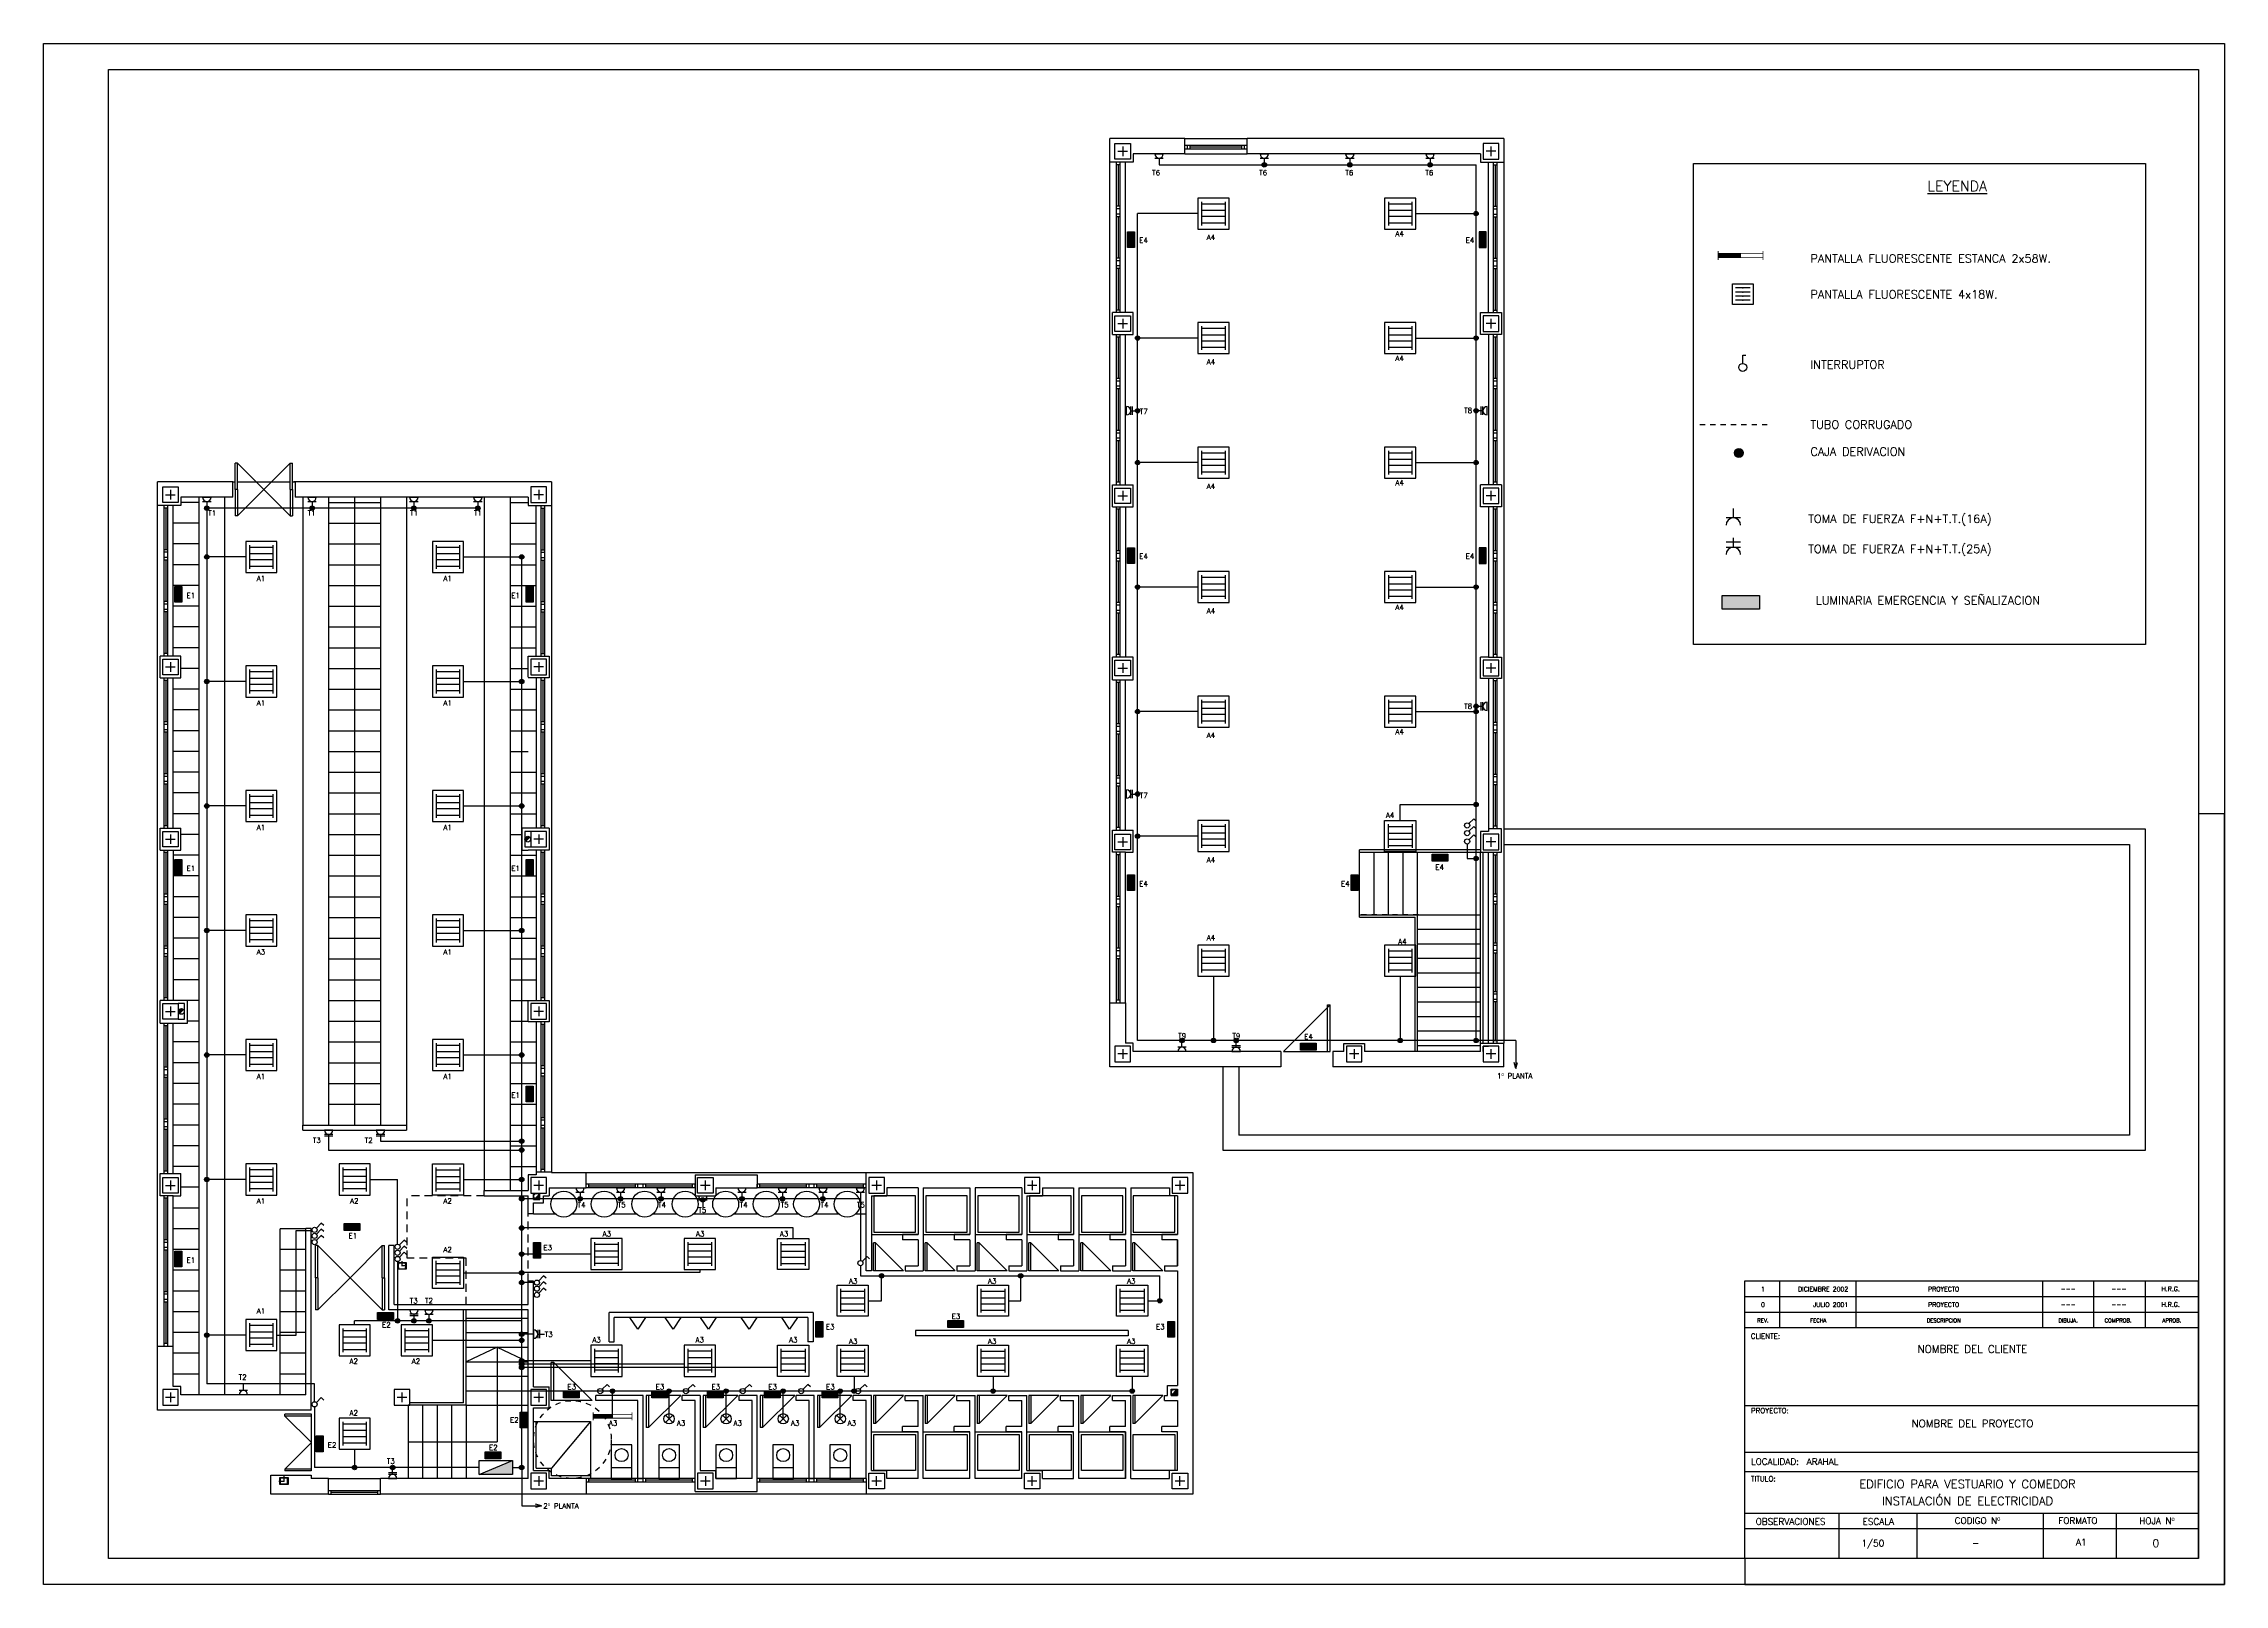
# Model space of a CAD drawing. Header units: millimetres. Extents: x 248 to 290, y 132.7 to 162.4.
import ezdxf
from ezdxf.enums import TextEntityAlignment as Align

# ---------------------------------------------------------------- set-up
doc = ezdxf.new("R2010")
doc.units = ezdxf.units.MM
doc.header["$LTSCALE"] = 0.3
for name, pattern in [('TRAZO_Y_PUNTO', [1, 0.5, -0.25, 0, -0.25]), ('TRAZOS', [0.75, 0.5, -0.25]), ('TRAZOS2', [0.375, 0.25, -0.125])]:
    doc.linetypes.add(name, pattern=pattern)
for name, color, linetype in [('00-LUMINARIAS', 5, 'Continuous'), ('00-LUMINARIAS1', 5, 'Continuous'), ('015', 1, 'Continuous'), ('018', 3, 'Continuous'), ('06', 6, 'Continuous'), ('CIRCUITO', 3, 'Continuous'), ('ELEC', 5, 'Continuous'), ('ELECT', 5, 'Continuous'), ('FT-aguaf', 5, 'Continuous'), ('FT-tex', 3, 'Continuous'), ('PILARES', 2, 'Continuous'), ('simbolos', 3, 'Continuous'), ('SIMBOLOS2', 2, 'Continuous'), ('TEXTOS', 7, 'Continuous'), ('TUBOS', 1, 'Continuous'), ('VENTANAS', 8, 'Continuous')]:
    doc.layers.add(name, color=color, linetype=linetype)
doc.styles.add('ROMANS', font='romans', dxfattribs={"height": 6})
doc.styles.add('ROMANT', font='ROMANT.SHX')
doc.styles.get("Standard").update_dxf_attribs({"font": 'romans.shx'})

# ---------------------------------------------------------------- blocks, each defined once
blk = doc.blocks.new('A1H')
at = {"layer": '015'}
blk.add_lwpolyline([(-831, -10), (-831, 584), (10, 584), (10, -10)], close=True, dxfattribs=at)
for points in [[(10, -10), (10, 287), (0, 287)], [(-175, 0), (-175, -10), (10, -10)]]:
    blk.add_lwpolyline(points, dxfattribs=at)
at = {"layer": '06'}
blk.add_lwpolyline([(-806, 0), (-806, 574), (0, 574), (0, 0)], close=True, dxfattribs=at)
blk = doc.blocks.new('UPN160')
blk.add_lwpolyline([(-20, 149), (-60, 152, -0.391021), (-65, 157), (-65, 160), (0, 160), (0, 0), (-65, 0), (-65, 3, -0.391021), (-60, 8), (-20, 11, 0.391021), (-10, 22), (-10, 138, 0.391021)], format="xyb", close=True)
blk = doc.blocks.new('A$C64186889')
at = {"layer": 'PILARES', "linetype": 'Continuous', "ltscale": 0.07}
for p, q in [((0.243, 0.15), (0.057, 0.15)), ((0.15, 0.243), (0.15, 0.057))]:
    blk.add_line(p, q, dxfattribs=at)
blk.add_lwpolyline([(0, 0), (0.3, 0), (0.3, 0.3), (0, 0.3)], close=True, dxfattribs=at)
blk = doc.blocks.new('A$C7497160C')
at = {"linetype": 'Continuous'}
for p, q in [((0.7, 0.05), (0, 0.75)), ((0, 0.75), (0, 0.05)), ((0, 0.05), (0, 0)), ((0, 0.05), (0.7, 0.05)), ((0.7, 0.05), (0.7, 0)), ((0, 0), (0.7, 0))]:
    blk.add_line(p, q, dxfattribs=at)
blk = doc.blocks.new('A$C702115F4')
at = {"linetype": 'Continuous'}
for p, q in [((0, 0), (0.15, 0.225)), ((0, 0), (0.3, 0)), ((0.15, 0.225), (0.3, 0))]:
    blk.add_line(p, q, dxfattribs=at)
blk = doc.blocks.new('A$C301E6BFE')
at = {"linetype": 'Continuous'}
blk.add_line((0.441, 0), (0.441, 0.4), dxfattribs=at)
blk.add_lwpolyline([(0, 0.4), (0, 0), (0.65, 0), (0.65, 0.4)], close=True, dxfattribs=at)
blk.add_circle((0.201, 0.2), 0.125, dxfattribs=at)
blk = doc.blocks.new('LUM')
for p, q in [((0.071, 0.529), (0.071, 0.071)), ((0.529, 0.483), (0.071, 0.483)), ((0.529, 0.071), (0.529, 0.529)), ((0.529, 0.358), (0.071, 0.358)), ((0.529, 0.242), (0.071, 0.242)), ((0.529, 0.117), (0.071, 0.117))]:
    blk.add_line(p, q)
blk.add_lwpolyline([(0, 0), (0.6, 0), (0.6, 0.6), (0, 0.6)], close=True)
blk = doc.blocks.new('FLUOR-ESTANCA')
at = {"linetype": 'ByBlock'}
h = blk.add_hatch(color=256, dxfattribs=at)
h.paths.add_polyline_path([(0, -60), (-116, -60), (-116, -360), (0, -360)])
h.paths.add_polyline_path([(0, 0), (-116, 0), (-116, -60), (0, -60)])
h.paths.add_polyline_path([(0, -360), (-116, -360), (-116, -600), (0, -600)])
at = {"linetype": 'ByBlock', "const_width": 25}
for points in [[(-181, 600), (65, 600)], [(-116, -600), (-116, 600)], [(0, -600), (0, 600)], [(-116, 0), (0, 0)], [(-181, -600), (65, -600)]]:
    blk.add_lwpolyline(points, dxfattribs=at)
blk = doc.blocks.new('DL')
at = {"linetype": 'ByBlock'}
for p, q in [((-0.113, 0.113), (0.113, -0.113)), ((-0.113, -0.113), (0.113, 0.113))]:
    blk.add_line(p, q, dxfattribs=at)
blk.add_circle((0, 0), 0.16, dxfattribs=at)
blk = doc.blocks.new('A$C66207FB2')
at = {"layer": 'ELEC'}
for p, q in [((0.08125, 0.08125), (-0.08125, 0.08125)), ((0.08125, 0), (-0.08125, 0)), ((0, 0.08125), (0, 0.21125))]:
    blk.add_line(p, q, dxfattribs=at)
blk.add_arc((0, 0), 0.08125, 0, 180, dxfattribs=at)
blk = doc.blocks.new('A$C497B13CD')
at = {"layer": 'ELEC'}
for p in [(0.035, 0.035), (0.176, 0.083)]:
    blk.add_line(p, (0.129, 0.13), dxfattribs=at)
blk.add_circle((0, 0), 0.05, dxfattribs=at)
blk = doc.blocks.new('A$C1940557F')
at = {"layer": 'ELEC'}
for p, q in [((-0.08125, 0.11375), (0.08125, 0.11375)), ((-0.08125, 0.08125), (0.08125, 0.08125)), ((-0.08125, 0), (0.08125, 0)), ((0, 0.08125), (0, 0.21125))]:
    blk.add_line(p, q, dxfattribs=at)
blk.add_arc((0, 0), 0.08125, 0, 180, dxfattribs=at)
blk = doc.blocks.new('A$C7F2D783E')
at = {"layer": '00-LUMINARIAS'}
blk.add_hatch(color=256, dxfattribs=at).paths.add_polyline_path([(0, 0.133), (0.304, 0.133), (0.304, 0), (0, 0)])
at = {"layer": 'ELEC'}
blk.add_lwpolyline([(0, 0.133), (0.304, 0.133), (0.304, 0), (0, 0)], close=True, dxfattribs=at)
blk = doc.blocks.new('LUMI4')
for p in [(0, -0.08), (0, -0.16), (0, -0.24), (0, -0.32)]:
    blk.add_point(p)
at = {"layer": 'simbolos'}
for p, q in [((0.141, -0.08), (-0.141, -0.08)), ((0.141, -0.16), (-0.141, -0.16)), ((0.141, -0.24), (-0.141, -0.24)), ((0.141, -0.32), (-0.141, -0.32))]:
    blk.add_line(p, q, dxfattribs=at)
blk.add_lwpolyline([(-0.2, 0), (0.2, 0), (0.2, -0.4), (-0.2, -0.4)], close=True, dxfattribs=at)
blk = doc.blocks.new('INTERRUPTOR')
at = {"layer": 'SIMBOLOS2'}
for p, q in [((0, 0.239), (0.056, 0.239)), ((0, 0.076), (0, 0.239))]:
    blk.add_line(p, q, dxfattribs=at)
blk.add_circle((0, 0), 0.0762, dxfattribs=at)
blk = doc.blocks.new('A$C59CC0B0E')
h = blk.add_hatch(color=256)
edge = h.paths.add_edge_path()
edge.add_arc((0, 0), 0.0857, 0, 360)
blk.add_circle((0, 0), 0.0857)

msp = doc.modelspace()

# ---------------------------------------------------------------- hatches: boundary and pattern name
h = msp.add_hatch(color=256)
edge = h.paths.add_edge_path()
edge.add_arc((280.664, 154.471), 0.0857, 0, 360)
msp.add_hatch(color=3).paths.add_polyline_path([(280.342, 151.726), (280.342, 151.459), (281.061, 151.459), (281.061, 151.726)])
at = {"layer": 'FT-aguaf'}
msp.add_hatch(color=6, dxfattribs=at).paths.add_polyline_path([(257.014, 134.778), (257.014, 135.052), (256.375, 134.778)])
at = {"layer": 'VENTANAS'}
for points in [[(257.351, 147.066, 0.668179), (257.257, 147.027, 0.198912), (257.273, 146.988)], [(250.671, 143.746, 0.668179), (250.577, 143.707, 0.198912), (250.593, 143.668)], [(257.537, 140.144, 0.198912), (257.521, 140.183), (257.443, 140.105, 0.668179)], [(269.738, 136.325, 0.668179), (269.832, 136.364, 0.198912), (269.816, 136.403)]]:
    msp.add_hatch(color=256, dxfattribs=at).paths.add_polyline_path(points)

# ---------------------------------------------------------------- linework, layer by layer
at = {"color": 6}
for p, q in [((280.776, 137.612), (280.776, 138.512)), ((280.776, 138.512), (289.526, 138.512)), ((289.526, 137.612), (289.526, 138.512)), ((280.776, 138.212), (289.526, 138.212)), ((280.776, 137.912), (289.526, 137.912)), ((280.776, 137.612), (289.526, 137.612)), ((280.776, 137.612), (289.526, 137.612)), ((280.776, 133.162), (280.776, 137.612)), ((289.526, 133.162), (289.526, 137.612)), ((280.776, 136.112), (289.526, 136.112)), ((280.776, 135.212), (289.526, 135.212)), ((280.776, 134.837), (289.526, 134.837)), ((280.776, 134.037), (289.526, 134.037)), ((289.526, 133.162), (280.776, 133.162))]:
    msp.add_line(p, q, dxfattribs=at)
at = {"color": 7}
for p, q in [((281.454, 137.612), (281.454, 138.512)), ((282.926, 137.612), (282.926, 138.512)), ((286.528, 137.612), (286.528, 138.512)), ((287.507, 137.612), (287.507, 138.512)), ((288.505, 137.612), (288.505, 138.512)), ((280.776, 133.737), (289.526, 133.737)), ((282.599, 133.162), (282.599, 134.037)), ((284.105, 133.162), (284.105, 134.037)), ((286.541, 133.162), (286.541, 134.037)), ((287.944, 133.162), (287.944, 134.039))]:
    msp.add_line(p, q, dxfattribs=at)
msp.add_lwpolyline([(279.791, 160.053), (288.506, 160.053), (288.506, 150.781), (279.791, 150.781)], close=True)
msp.add_circle((280.664, 154.471), 0.0857)
at = {"layer": 'CIRCUITO', "color": 3}
msp.add_lwpolyline([(280.342, 151.726), (281.061, 151.726), (281.061, 151.459), (280.342, 151.459)], close=True, dxfattribs=at)
at = {"layer": 'ELEC'}
for p, q in [((268.859, 155.204), (268.859, 155.367)), ((268.94, 155.204), (268.94, 155.367)), ((268.94, 155.285), (269.07, 155.285)), ((268.973, 155.204), (268.973, 155.367)), ((275.727, 155.285), (275.597, 155.285)), ((275.695, 155.204), (275.695, 155.367)), ((275.727, 155.204), (275.727, 155.367)), ((275.809, 155.204), (275.809, 155.367)), ((275.727, 149.587), (275.597, 149.587)), ((275.695, 149.506), (275.695, 149.668)), ((275.727, 149.506), (275.727, 149.668)), ((275.809, 149.506), (275.809, 149.668)), ((268.859, 147.816), (268.859, 147.979)), ((268.94, 147.816), (268.94, 147.979)), ((268.94, 147.897), (269.07, 147.897)), ((268.973, 147.816), (268.973, 147.979))]:
    msp.add_line(p, q, dxfattribs=at)
for centre, start, end in [((268.859, 155.285), 270, 90), ((275.809, 155.285), 90, 270), ((275.809, 149.587), 90, 270), ((268.859, 147.897), 270, 90)]:
    msp.add_arc(centre, 0.0813, start, end, dxfattribs=at)
at = {"layer": 'FT-aguaf', "color": 6}
for p, q in [((269.484, 160.025), (275.597, 160.025)), ((275.597, 143.147), (275.597, 160.025)), ((269.07, 143.147), (269.07, 159.086)), ((270.234, 159.086), (269.07, 159.086)), ((274.434, 159.086), (275.597, 159.086)), ((270.234, 156.686), (269.07, 156.686)), ((274.434, 156.686), (275.597, 156.686)), ((270.234, 154.286), (269.07, 154.286)), ((274.434, 154.286), (275.597, 154.286)), ((256.349, 153.406), (251.122, 153.406)), ((251.122, 153.406), (251.122, 136.528)), ((251.872, 152.467), (251.122, 152.467)), ((256.072, 152.467), (257.194, 152.467)), ((257.194, 134.915), (257.194, 152.467)), ((270.234, 151.886), (269.07, 151.886)), ((274.434, 151.886), (275.597, 151.886)), ((251.872, 150.067), (251.122, 150.067)), ((256.072, 150.067), (257.194, 150.067)), ((270.234, 149.486), (269.07, 149.486)), ((274.434, 149.486), (275.597, 149.486)), ((251.872, 147.667), (251.122, 147.667)), ((256.072, 147.667), (257.194, 147.667)), ((274.134, 147.696), (275.597, 147.696)), ((274.134, 147.386), (274.134, 147.696)), ((270.234, 147.086), (269.07, 147.086)), ((275.424, 146.932), (275.424, 146.654)), ((275.424, 146.654), (275.597, 146.654)), ((251.872, 145.267), (251.122, 145.267)), ((256.072, 145.267), (257.194, 145.267)), ((270.534, 144.386), (270.534, 143.147)), ((274.134, 144.386), (274.134, 143.147)), ((276.362, 143.147), (269.07, 143.147)), ((276.362, 143.147), (276.362, 142.606)), ((251.872, 142.867), (251.122, 142.867)), ((256.072, 142.867), (257.194, 142.867)), ((276.362, 142.606), (276.33, 142.722)), ((276.362, 142.606), (276.394, 142.722)), ((253.472, 141.205), (253.472, 141.035)), ((253.472, 141.035), (257.194, 141.035)), ((254.472, 141.205), (257.194, 141.205)), ((251.872, 140.467), (251.122, 140.467)), ((254.272, 140.467), (254.801, 140.467)), ((254.801, 139.219), (254.801, 140.467)), ((256.072, 140.467), (257.194, 140.467)), ((263.726, 140.093), (257.194, 140.093)), ((263.726, 140.093), (263.726, 138.903)), ((252.843, 137.467), (252.843, 139.482)), ((252.843, 139.482), (253.154, 139.482)), ((262.429, 139.532), (257.194, 139.532)), ((262.429, 139.329), (262.429, 139.532)), ((254.801, 138.883), (254.801, 137.743)), ((258.529, 139.029), (257.194, 139.029)), ((263.726, 138.804), (263.726, 138.609)), ((256.072, 138.667), (257.194, 138.667)), ((260.629, 138.673), (257.194, 138.673)), ((257.438, 138.479), (257.194, 138.479)), ((260.629, 138.729), (260.629, 138.673)), ((263.726, 138.609), (269.497, 138.609)), ((264.134, 138.129), (264.134, 138.609)), ((266.816, 138.129), (266.816, 138.609)), ((269.497, 138.129), (269.497, 138.609)), ((263.878, 138.129), (264.134, 138.129)), ((266.583, 138.129), (266.816, 138.129)), ((269.265, 138.129), (269.497, 138.129)), ((257.194, 137.743), (253.972, 137.743)), ((253.972, 137.667), (253.972, 137.743)), ((251.872, 137.467), (251.122, 137.467)), ((252.472, 137.467), (252.843, 137.467)), ((255.472, 137.367), (257.194, 137.367)), ((257.422, 137.486), (257.194, 137.486)), ((258.529, 136.972), (257.194, 136.972)), ((260.329, 136.907), (257.194, 136.907)), ((262.129, 136.842), (257.194, 136.842)), ((263.602, 136.672), (263.602, 136.388)), ((266.283, 136.672), (266.283, 136.388)), ((268.965, 136.672), (268.965, 136.388)), ((253.201, 136.528), (251.122, 136.528)), ((253.201, 136.183), (253.201, 136.528)), ((268.965, 136.388), (257.194, 136.388)), ((258.946, 135.938), (258.946, 136.388)), ((260.036, 135.854), (260.036, 136.388)), ((261.136, 135.854), (261.136, 136.388)), ((262.236, 135.854), (262.236, 136.388)), ((263.337, 135.854), (263.337, 136.388)), ((253.201, 136.083), (253.201, 134.915)), ((253.972, 135.267), (253.972, 134.915)), ((256.375, 134.915), (253.201, 134.915)), ((257.014, 134.915), (257.194, 134.915)), ((257.194, 134.915), (257.194, 134.176)), ((257.194, 134.176), (257.577, 134.176)), ((257.577, 134.176), (257.462, 134.208)), ((257.577, 134.176), (257.462, 134.144))]:
    msp.add_line(p, q, dxfattribs=at)
msp.add_lwpolyline([(256.375, 135.052), (257.014, 135.052), (257.014, 134.778), (256.375, 134.778)], close=True, dxfattribs=at)
msp.add_lwpolyline([(256.375, 134.778), (257.014, 135.052)], dxfattribs=at)
at = {"layer": 'SIMBOLOS2'}
for p, q in [((280.697, 153.218), (280.417, 153.218)), ((280.557, 153.399), (280.557, 153.218)), ((280.697, 152.752), (280.417, 152.752)), ((280.697, 152.652), (280.417, 152.652)), ((280.557, 152.833), (280.557, 152.652))]:
    msp.add_line(p, q, dxfattribs=at)
for centre in [(280.557, 153.078), (280.557, 152.512)]:
    msp.add_arc(centre, 0.14, 0, 180, dxfattribs=at)
at = {"layer": 'TUBOS', "linetype": 'TRAZOS2'}
msp.add_line((279.911, 155.017), (281.215, 155.017), dxfattribs=at)
at = {"layer": 'VENTANAS'}
for p, q in [((269.983, 160.536), (268.534, 160.536)), ((268.534, 160.076), (268.534, 160.536)), ((269.983, 160.236), (268.984, 160.236)), ((276.134, 160.536), (271.183, 160.536)), ((275.684, 160.236), (271.183, 160.236)), ((276.134, 160.536), (276.134, 160.076)), ((268.584, 156.756), (268.584, 157.176)), ((276.084, 157.176), (276.084, 156.756)), ((251.622, 153.917), (250.172, 153.917)), ((250.172, 153.457), (250.172, 153.917)), ((251.672, 153.767), (251.672, 154.273)), ((251.716, 154.273), (251.672, 154.273)), ((251.716, 154.273), (252.222, 153.767)), ((251.716, 153.767), (251.716, 154.273)), ((252.728, 154.273), (252.222, 153.767)), ((252.728, 154.273), (252.773, 154.273)), ((252.728, 153.767), (252.728, 154.273)), ((252.773, 153.767), (252.773, 154.273)), ((257.772, 153.917), (252.798, 153.917)), ((257.772, 153.917), (257.772, 153.457)), ((251.622, 153.617), (250.622, 153.617)), ((250.972, 153.517), (250.622, 153.517)), ((251.672, 153.767), (251.672, 153.261)), ((251.716, 153.767), (251.672, 153.767)), ((251.716, 153.767), (251.672, 153.767)), ((251.716, 153.261), (252.222, 153.767)), ((251.716, 153.767), (251.716, 153.261)), ((252.728, 153.261), (252.222, 153.767)), ((252.728, 153.767), (252.773, 153.767)), ((252.728, 153.767), (252.773, 153.767)), ((252.728, 153.767), (252.728, 153.261)), ((252.773, 153.767), (252.773, 153.261)), ((257.322, 153.617), (252.823, 153.617)), ((256.972, 153.517), (257.322, 153.517)), ((268.584, 153.436), (268.584, 153.856)), ((276.084, 153.856), (276.084, 153.436)), ((250.972, 153.117), (250.472, 153.117)), ((251.716, 153.261), (251.672, 153.261)), ((252.728, 153.261), (252.773, 153.261)), ((256.972, 153.117), (257.472, 153.117)), ((250.972, 152.717), (250.472, 152.717)), ((256.972, 152.717), (257.472, 152.717)), ((250.972, 152.317), (250.472, 152.317)), ((256.972, 152.317), (257.472, 152.317)), ((250.972, 151.917), (250.472, 151.917)), ((256.972, 151.917), (257.472, 151.917)), ((250.972, 151.517), (250.472, 151.517)), ((256.972, 151.517), (257.472, 151.517)), ((250.972, 151.117), (250.472, 151.117)), ((256.972, 151.117), (257.472, 151.117)), ((250.222, 150.137), (250.222, 150.557)), ((250.972, 150.717), (250.472, 150.717)), ((256.972, 150.717), (257.472, 150.717)), ((257.722, 150.557), (257.722, 150.137)), ((250.972, 150.317), (250.622, 150.317)), ((256.972, 150.317), (257.322, 150.317)), ((268.584, 150.1), (268.584, 150.536)), ((250.972, 149.917), (250.472, 149.917)), ((256.972, 149.917), (257.472, 149.917)), ((250.972, 149.517), (250.472, 149.517)), ((256.972, 149.517), (257.472, 149.517)), ((250.972, 149.117), (250.472, 149.117)), ((256.972, 149.117), (257.472, 149.117)), ((250.972, 148.717), (250.472, 148.717)), ((256.972, 148.717), (257.322, 148.717)), ((250.972, 148.317), (250.472, 148.317)), ((256.972, 148.317), (257.472, 148.317)), ((250.972, 147.917), (250.472, 147.917)), ((250.972, 147.917), (250.472, 147.917)), ((256.972, 147.917), (257.472, 147.917)), ((250.222, 146.817), (250.222, 147.237)), ((250.972, 147.517), (250.472, 147.517)), ((250.972, 147.517), (250.472, 147.517)), ((256.972, 147.517), (257.472, 147.517)), ((257.722, 147.237), (257.722, 146.817)), ((268.584, 146.774), (268.584, 147.2)), ((275.834, 147.226), (275.834, 147.174)), ((276.084, 146.774), (276.084, 147.226)), ((250.972, 147.117), (250.622, 147.117)), ((256.972, 147.117), (257.197, 147.117)), ((257.351, 147.066), (257.273, 146.988)), ((275.684, 146.821), (273.35, 146.821)), ((275.684, 146.771), (273.35, 146.771)), ((273.35, 145.571), (273.35, 146.771)), ((273.63, 145.571), (273.63, 146.771)), ((273.91, 145.571), (273.91, 146.771)), ((274.19, 145.571), (274.19, 146.771)), ((274.47, 145.571), (274.47, 146.771)), ((275.684, 147.174), (275.684, 146.774)), ((275.684, 143.095), (275.684, 146.771)), ((275.734, 143.095), (275.734, 146.771)), ((250.972, 146.717), (250.472, 146.717)), ((256.972, 146.717), (257.472, 146.717)), ((250.972, 146.317), (250.472, 146.317)), ((250.972, 145.917), (250.472, 145.917)), ((256.972, 146.317), (257.472, 146.317)), ((256.972, 145.917), (257.472, 145.917)), ((250.972, 145.517), (250.472, 145.517)), ((256.972, 145.517), (257.472, 145.517)), ((273.35, 145.571), (274.47, 145.571)), ((273.35, 145.521), (274.42, 145.521)), ((274.42, 142.936), (274.42, 145.521)), ((274.47, 142.936), (274.47, 145.571)), ((274.47, 145.571), (275.67, 145.571)), ((250.972, 145.117), (250.472, 145.117)), ((256.972, 145.117), (257.472, 145.117)), ((274.47, 145.291), (275.67, 145.291)), ((250.972, 144.717), (250.472, 144.717)), ((256.972, 144.717), (257.472, 144.717)), ((274.47, 145.011), (275.67, 145.011)), ((274.47, 144.731), (275.67, 144.731)), ((250.972, 144.317), (250.472, 144.317)), ((256.972, 144.317), (257.472, 144.317)), ((274.47, 144.451), (275.67, 144.451)), ((250.222, 143.481), (250.222, 143.917)), ((250.972, 143.917), (250.747, 143.917)), ((256.972, 143.917), (257.472, 143.917)), ((268.534, 142.636), (268.534, 143.873)), ((274.47, 144.171), (275.67, 144.171)), ((274.47, 143.891), (275.67, 143.891)), ((250.671, 143.746), (250.593, 143.668)), ((250.972, 143.517), (250.747, 143.517)), ((256.972, 143.517), (257.322, 143.517)), ((274.47, 143.611), (275.67, 143.611)), ((250.972, 143.117), (250.472, 143.117)), ((256.972, 143.117), (257.472, 143.117)), ((274.47, 143.331), (275.67, 143.331)), ((274.47, 143.051), (275.67, 143.051)), ((276.134, 142.636), (276.134, 143.095)), ((250.972, 142.717), (250.472, 142.717)), ((256.972, 142.717), (257.472, 142.717)), ((271.834, 142.636), (268.534, 142.636)), ((271.834, 142.936), (268.984, 142.936)), ((271.834, 142.936), (271.834, 142.636)), ((272.834, 142.936), (272.834, 142.636)), ((273.046, 142.936), (272.834, 142.936)), ((276.134, 142.636), (272.834, 142.636)), ((275.684, 142.936), (273.446, 142.936)), ((250.972, 142.317), (250.472, 142.317)), ((256.972, 142.317), (257.472, 142.317)), ((250.972, 141.917), (250.472, 141.917)), ((256.972, 141.917), (257.472, 141.917)), ((250.972, 141.517), (250.472, 141.517)), ((252.972, 141.517), (254.972, 141.517)), ((252.972, 141.417), (252.972, 141.517)), ((252.972, 141.417), (254.972, 141.417)), ((254.972, 141.517), (254.972, 141.417)), ((256.972, 141.517), (257.472, 141.517)), ((250.972, 141.117), (250.472, 141.117)), ((256.972, 141.117), (257.472, 141.117)), ((250.222, 140.154), (250.222, 140.58)), ((250.972, 140.717), (250.472, 140.717)), ((256.972, 140.717), (257.472, 140.717)), ((257.322, 140.554), (257.322, 140.254)), ((257.472, 140.607), (257.472, 140.554)), ((257.772, 140.607), (257.772, 140.604)), ((257.772, 140.604), (258.436, 140.604)), ((263.837, 140.604), (270.137, 140.604)), ((263.837, 138.704), (263.837, 140.604)), ((270.137, 140.604), (270.137, 134.404)), ((250.972, 140.317), (250.622, 140.317)), ((256.472, 140.254), (257.322, 140.254)), ((256.472, 140.154), (256.472, 140.254)), ((256.472, 140.154), (257.322, 140.154)), ((257.322, 139.804), (257.322, 140.154)), ((257.422, 140.084), (257.422, 140.204)), ((257.542, 140.084), (257.542, 140.204)), ((257.612, 140.014), (257.612, 140.154)), ((257.722, 140.304), (258.436, 140.304)), ((260.536, 140.374), (258.436, 140.374)), ((260.536, 140.304), (258.436, 140.304)), ((263.837, 140.374), (261.736, 140.374)), ((263.837, 140.304), (261.736, 140.304)), ((263.937, 140.154), (263.937, 138.704)), ((263.937, 140.154), (264.237, 140.154)), ((264.787, 140.154), (263.987, 140.154)), ((263.987, 140.154), (263.987, 139.454)), ((264.237, 140.304), (264.237, 140.154)), ((264.787, 139.454), (264.787, 140.154)), ((264.837, 140.304), (264.837, 139.404)), ((264.937, 140.304), (264.937, 138.704)), ((264.937, 140.304), (265.837, 140.304)), ((265.787, 140.154), (264.987, 140.154)), ((264.987, 140.154), (264.987, 139.454)), ((265.787, 139.454), (265.787, 140.154)), ((265.837, 140.304), (265.837, 139.404)), ((265.937, 140.304), (265.937, 138.704)), ((266.787, 140.154), (265.987, 140.154)), ((265.987, 140.154), (265.987, 139.454)), ((266.787, 139.454), (266.787, 140.154)), ((266.837, 140.304), (266.837, 139.404)), ((266.937, 140.154), (266.937, 138.704)), ((266.937, 140.154), (267.237, 140.154)), ((267.787, 140.154), (266.987, 140.154)), ((266.987, 140.154), (266.987, 139.454)), ((267.237, 140.304), (267.837, 140.304)), ((267.237, 140.304), (267.237, 140.154)), ((267.787, 139.454), (267.787, 140.154)), ((267.837, 140.304), (267.837, 139.404)), ((267.937, 140.304), (268.837, 140.304)), ((268.787, 140.154), (267.987, 140.154)), ((267.987, 140.154), (267.987, 139.454)), ((268.787, 139.454), (268.787, 140.154)), ((268.837, 140.304), (268.837, 139.404)), ((268.937, 140.304), (269.687, 140.304)), ((268.937, 140.304), (268.937, 138.704)), ((269.787, 140.154), (268.987, 140.154)), ((268.987, 140.154), (268.987, 139.454)), ((269.787, 139.454), (269.787, 140.154)), ((269.837, 140.154), (269.837, 139.404)), ((250.972, 139.917), (250.472, 139.917)), ((257.422, 139.804), (257.322, 139.804)), ((257.422, 139.804), (257.422, 140.014)), ((257.422, 139.804), (257.84, 139.804)), ((258.169, 139.804), (258.621, 139.804)), ((258.95, 139.804), (259.401, 139.804)), ((259.73, 139.804), (260.182, 139.804)), ((260.511, 139.804), (260.963, 139.804)), ((261.292, 139.804), (261.743, 139.804)), ((262.072, 139.804), (262.524, 139.804)), ((262.853, 139.804), (263.304, 139.804)), ((263.633, 139.804), (263.837, 139.804)), ((250.972, 139.517), (250.472, 139.517)), ((253.035, 136.317), (253.035, 139.521)), ((253.035, 136.317), (253.035, 139.521)), ((253.135, 139.521), (253.035, 139.521)), ((253.135, 136.017), (253.135, 139.521)), ((253.265, 139.194), (253.22, 139.194)), ((253.22, 138.574), (253.22, 139.194)), ((253.265, 139.194), (253.885, 138.574)), ((253.265, 138.574), (253.265, 139.194)), ((254.505, 139.194), (253.885, 138.574)), ((254.505, 139.194), (254.549, 139.194)), ((254.505, 138.574), (254.505, 139.194)), ((254.549, 138.574), (254.549, 139.194)), ((254.635, 137.954), (254.635, 139.194)), ((254.735, 139.194), (254.635, 139.194)), ((254.735, 138.054), (254.735, 139.194)), ((263.937, 139.404), (264.837, 139.404)), ((263.987, 139.454), (264.787, 139.454)), ((264.536, 139.404), (264.536, 139.304)), ((264.837, 139.404), (264.536, 139.404)), ((264.837, 139.304), (264.536, 139.304)), ((264.837, 139.304), (264.837, 138.804)), ((264.937, 139.404), (265.837, 139.404)), ((264.987, 139.454), (265.787, 139.454)), ((265.536, 139.404), (265.536, 139.304)), ((265.837, 139.404), (265.536, 139.404)), ((265.837, 139.304), (265.536, 139.304)), ((265.837, 139.304), (265.837, 138.804)), ((265.937, 139.404), (266.837, 139.404)), ((265.987, 139.454), (266.787, 139.454)), ((266.536, 139.404), (266.536, 139.304)), ((266.837, 139.404), (266.536, 139.404)), ((266.837, 139.304), (266.536, 139.304)), ((266.837, 139.304), (266.837, 138.804)), ((266.937, 139.404), (267.837, 139.404)), ((266.987, 139.454), (267.787, 139.454)), ((267.536, 139.404), (267.536, 139.304)), ((267.837, 139.404), (267.536, 139.404)), ((267.837, 139.304), (267.536, 139.304)), ((267.837, 139.304), (267.837, 138.804)), ((267.937, 139.404), (268.837, 139.404)), ((267.987, 139.454), (268.787, 139.454)), ((268.536, 139.404), (268.536, 139.304)), ((268.837, 139.404), (268.536, 139.404)), ((268.837, 139.304), (268.536, 139.304)), ((268.837, 139.304), (268.837, 138.804)), ((268.937, 139.404), (269.837, 139.404)), ((268.987, 139.454), (269.787, 139.454)), ((269.536, 139.404), (269.536, 139.304)), ((269.837, 139.404), (269.536, 139.404)), ((269.837, 139.304), (269.536, 139.304)), ((269.837, 138.804), (269.837, 139.304)), ((269.837, 139.304), (269.837, 138.804)), ((250.972, 139.117), (250.472, 139.117)), ((264.586, 138.804), (264.586, 138.704)), ((264.586, 138.804), (264.837, 138.804)), ((265.586, 138.804), (265.586, 138.704)), ((265.586, 138.804), (265.837, 138.804)), ((266.586, 138.804), (266.586, 138.704)), ((266.586, 138.804), (266.837, 138.804)), ((267.586, 138.804), (267.586, 138.704)), ((267.586, 138.804), (267.837, 138.804)), ((268.586, 138.804), (268.586, 138.704)), ((268.586, 138.804), (268.837, 138.804)), ((269.586, 138.804), (269.586, 138.704)), ((269.586, 138.804), (269.837, 138.804)), ((250.972, 138.717), (250.472, 138.717)), ((253.265, 138.574), (253.22, 138.574)), ((253.265, 138.574), (253.22, 138.574)), ((253.22, 138.574), (253.22, 137.954)), ((253.265, 137.954), (253.885, 138.574)), ((253.265, 138.574), (253.265, 137.954)), ((254.505, 137.954), (253.885, 138.574)), ((254.505, 138.574), (254.549, 138.574)), ((254.505, 138.574), (254.549, 138.574)), ((254.505, 138.574), (254.505, 137.954)), ((254.549, 138.574), (254.549, 137.954)), ((257.422, 138.504), (257.322, 138.504)), ((257.322, 138.054), (257.322, 138.504)), ((257.422, 136.467), (257.422, 138.504)), ((263.937, 138.704), (263.837, 138.704)), ((264.586, 138.704), (264.937, 138.704)), ((265.586, 138.704), (265.937, 138.704)), ((266.586, 138.704), (266.937, 138.704)), ((267.586, 138.704), (267.937, 138.704)), ((268.586, 138.704), (268.937, 138.704)), ((269.586, 138.704), (269.837, 138.704)), ((269.837, 138.704), (269.837, 136.494)), ((250.972, 138.317), (250.472, 138.317)), ((253.265, 137.954), (253.22, 137.954)), ((254.505, 137.954), (254.549, 137.954)), ((257.322, 137.954), (254.635, 137.954)), ((254.735, 138.054), (257.322, 138.054)), ((256.072, 136.164), (256.072, 137.954)), ((256.122, 136.114), (256.122, 137.954)), ((257.322, 134.704), (257.322, 137.954)), ((250.972, 137.917), (250.472, 137.917)), ((250.972, 137.517), (250.472, 137.517)), ((250.972, 137.517), (250.472, 137.517)), ((256.122, 137.794), (257.322, 137.794)), ((256.122, 137.514), (257.322, 137.514)), ((262.812, 137.904), (258.879, 137.904)), ((258.879, 137.339), (258.879, 137.904)), ((262.712, 137.804), (258.979, 137.804)), ((258.979, 137.339), (258.979, 137.804)), ((262.712, 137.804), (262.712, 137.339)), ((262.812, 137.904), (262.812, 137.339)), ((268.887, 137.554), (264.787, 137.554)), ((264.787, 137.554), (264.787, 137.454)), ((268.887, 137.554), (268.887, 137.454)), ((250.172, 136.017), (250.172, 137.254)), ((250.972, 137.117), (250.472, 137.117)), ((256.122, 137.234), (257.322, 137.234)), ((256.722, 137.234), (256.122, 136.954)), ((256.122, 137.234), (257.322, 137.234)), ((256.722, 137.234), (256.722, 135.409)), ((256.722, 137.234), (257.322, 136.954)), ((258.879, 137.339), (258.979, 137.339)), ((262.812, 137.339), (262.712, 137.339)), ((268.887, 137.454), (264.787, 137.454)), ((250.972, 136.717), (250.472, 136.717)), ((256.122, 136.954), (257.322, 136.954)), ((256.122, 136.674), (257.322, 136.674)), ((253.035, 136.317), (250.622, 136.317)), ((256.122, 136.394), (257.322, 136.394)), ((257.422, 136.467), (257.722, 136.467)), ((257.722, 136.067), (257.722, 136.467)), ((258.625, 136.204), (258.625, 136.304)), ((259.536, 136.304), (258.625, 136.304)), ((259.536, 134.704), (259.536, 136.304)), ((260.286, 136.204), (260.286, 136.304)), ((260.636, 136.304), (260.286, 136.304)), ((261.386, 136.204), (261.386, 136.304)), ((261.736, 136.304), (261.386, 136.304)), ((261.736, 134.454), (261.736, 136.304)), ((262.486, 136.204), (262.486, 136.304)), ((262.836, 136.304), (262.486, 136.304)), ((262.836, 134.704), (262.836, 136.304)), ((263.586, 136.204), (263.586, 136.304)), ((263.937, 136.304), (263.586, 136.304)), ((263.937, 134.854), (263.937, 136.304)), ((264.586, 136.304), (264.937, 136.304)), ((264.586, 136.204), (264.586, 136.304)), ((264.937, 134.704), (264.937, 136.304)), ((265.586, 136.204), (265.586, 136.304)), ((265.586, 136.304), (265.937, 136.304)), ((265.937, 134.704), (265.937, 136.304)), ((266.586, 136.204), (266.586, 136.304)), ((266.586, 136.304), (266.937, 136.304)), ((266.937, 134.854), (266.937, 136.304)), ((267.586, 136.204), (267.586, 136.304)), ((267.586, 136.304), (267.937, 136.304)), ((268.586, 136.204), (268.586, 136.304)), ((268.586, 136.304), (268.937, 136.304)), ((268.937, 134.704), (268.937, 136.304)), ((269.586, 136.204), (269.586, 136.304)), ((269.586, 136.304), (269.647, 136.304)), ((269.717, 136.304), (269.837, 136.304)), ((269.738, 136.325), (269.816, 136.403)), ((269.837, 136.424), (269.837, 136.304)), ((253.135, 136.017), (250.172, 136.017)), ((256.122, 136.114), (255.002, 136.114)), ((255.002, 136.114), (255.002, 134.704)), ((256.072, 136.164), (255.035, 136.164)), ((255.282, 136.114), (255.282, 134.704)), ((255.562, 136.114), (255.562, 134.704)), ((255.842, 136.114), (255.842, 134.704)), ((256.122, 136.114), (257.322, 136.114)), ((256.122, 136.114), (256.122, 134.704)), ((257.422, 134.854), (257.422, 136.067)), ((257.422, 136.067), (257.722, 136.067)), ((259.436, 136.204), (258.625, 136.204)), ((259.436, 134.704), (259.436, 136.204)), ((260.536, 136.204), (260.286, 136.204)), ((260.536, 134.454), (260.536, 136.204)), ((261.636, 136.204), (261.386, 136.204)), ((261.636, 134.704), (261.636, 136.204)), ((262.736, 136.204), (262.486, 136.204)), ((262.736, 134.704), (262.736, 136.204)), ((263.837, 136.204), (263.586, 136.204)), ((263.837, 134.704), (263.837, 136.204)), ((264.586, 136.204), (264.837, 136.204)), ((264.837, 135.704), (264.837, 136.204)), ((265.586, 136.204), (265.837, 136.204)), ((265.837, 135.704), (265.837, 136.204)), ((266.586, 136.204), (266.837, 136.204)), ((266.837, 135.704), (266.837, 136.204)), ((267.586, 136.204), (267.837, 136.204)), ((267.837, 135.704), (267.837, 136.204)), ((268.586, 136.204), (268.837, 136.204)), ((268.837, 135.704), (268.837, 136.204)), ((269.586, 136.204), (269.837, 136.204)), ((269.837, 136.204), (269.837, 135.704)), ((255.002, 135.409), (256.722, 135.409)), ((257.422, 135.804), (258.522, 135.804)), ((257.472, 134.904), (257.472, 135.804)), ((258.522, 135.804), (257.772, 134.904)), ((258.522, 135.804), (258.522, 134.704)), ((263.937, 135.604), (264.837, 135.604)), ((263.987, 135.554), (264.787, 135.554)), ((263.987, 134.854), (263.987, 135.554)), ((264.536, 135.604), (264.536, 135.704)), ((264.837, 135.704), (264.536, 135.704)), ((264.837, 135.604), (264.536, 135.604)), ((264.787, 135.554), (264.787, 134.854)), ((264.837, 134.704), (264.837, 135.604)), ((264.937, 135.604), (265.837, 135.604)), ((264.987, 135.554), (265.787, 135.554)), ((264.987, 134.854), (264.987, 135.554)), ((265.536, 135.604), (265.536, 135.704)), ((265.837, 135.704), (265.536, 135.704)), ((265.837, 135.604), (265.536, 135.604)), ((265.787, 135.554), (265.787, 134.854)), ((265.837, 134.704), (265.837, 135.604)), ((265.937, 135.604), (266.837, 135.604)), ((265.987, 135.554), (266.787, 135.554)), ((265.987, 134.854), (265.987, 135.554)), ((266.536, 135.604), (266.536, 135.704)), ((266.837, 135.704), (266.536, 135.704)), ((266.837, 135.604), (266.536, 135.604)), ((266.787, 135.554), (266.787, 134.854)), ((266.837, 134.704), (266.837, 135.604)), ((266.937, 135.604), (267.837, 135.604)), ((266.987, 135.554), (267.787, 135.554)), ((266.987, 134.854), (266.987, 135.554)), ((267.536, 135.604), (267.536, 135.704)), ((267.837, 135.704), (267.536, 135.704)), ((267.837, 135.604), (267.536, 135.604)), ((267.787, 135.554), (267.787, 134.854)), ((267.837, 134.704), (267.837, 135.604)), ((267.987, 135.554), (268.787, 135.554)), ((267.987, 134.854), (267.987, 135.554)), ((268.536, 135.604), (268.536, 135.704)), ((268.837, 135.704), (268.536, 135.704)), ((268.837, 135.604), (268.536, 135.604)), ((268.787, 135.554), (268.787, 134.854)), ((268.837, 134.704), (268.837, 135.604)), ((268.987, 135.554), (269.787, 135.554)), ((268.987, 134.854), (268.987, 135.554)), ((269.536, 135.604), (269.536, 135.704)), ((269.837, 135.704), (269.536, 135.704)), ((269.837, 135.604), (269.536, 135.604)), ((269.787, 135.554), (269.787, 134.854)), ((269.837, 134.854), (269.837, 135.604)), ((252.358, 134.404), (252.358, 134.769)), ((253.472, 134.704), (253.135, 134.704)), ((257.322, 134.704), (254.472, 134.704)), ((257.472, 134.904), (257.772, 134.904)), ((258.436, 134.704), (257.722, 134.704)), ((257.772, 134.754), (257.772, 134.904)), ((258.522, 134.754), (257.772, 134.754)), ((260.536, 134.704), (258.436, 134.704)), ((260.536, 134.634), (258.436, 134.634)), ((263.837, 134.704), (261.736, 134.704)), ((263.837, 134.634), (261.736, 134.634)), ((263.937, 134.854), (264.237, 134.854)), ((264.787, 134.854), (263.987, 134.854)), ((264.237, 134.704), (264.237, 134.854)), ((265.837, 134.704), (264.937, 134.704)), ((265.787, 134.854), (264.987, 134.854)), ((266.787, 134.854), (265.987, 134.854)), ((266.937, 134.854), (267.237, 134.854)), ((267.787, 134.854), (266.987, 134.854)), ((267.237, 134.704), (267.237, 134.854)), ((267.237, 134.704), (267.837, 134.704)), ((268.837, 134.704), (267.937, 134.704)), ((268.787, 134.854), (267.987, 134.854)), ((268.937, 134.704), (269.687, 134.704)), ((269.787, 134.854), (268.987, 134.854)), ((253.472, 134.404), (252.358, 134.404)), ((258.436, 134.404), (254.472, 134.404)), ((263.837, 134.404), (258.436, 134.404)), ((270.137, 134.404), (263.837, 134.404))]:
    msp.add_line(p, q, dxfattribs=at)
at = {"layer": 'VENTANAS', "linetype": 'Continuous', "ltscale": 0.07}
for p, q in [((268.984, 160.236), (268.984, 160.076)), ((269.983, 160.536), (271.183, 160.536)), ((269.983, 160.236), (269.983, 160.536)), ((269.983, 160.406), (271.183, 160.406)), ((269.983, 160.336), (269.983, 160.406)), ((269.983, 160.336), (271.183, 160.336)), ((269.983, 160.236), (271.183, 160.236)), ((270.033, 160.336), (270.033, 160.406)), ((270.083, 160.336), (270.083, 160.406)), ((270.083, 160.371), (271.084, 160.371)), ((271.083, 160.336), (271.083, 160.406)), ((271.133, 160.336), (271.133, 160.406)), ((271.183, 160.236), (271.183, 160.536)), ((271.183, 160.336), (271.183, 160.406)), ((275.684, 160.236), (275.684, 160.076)), ((268.534, 143.873), (268.534, 160.076)), ((268.984, 160.076), (268.534, 160.076)), ((268.664, 157.176), (268.664, 160.076)), ((268.734, 160.026), (268.664, 160.026)), ((268.699, 159.226), (268.699, 160.026)), ((268.734, 157.176), (268.734, 160.076)), ((268.834, 157.176), (268.834, 160.076)), ((275.684, 160.076), (276.134, 160.076)), ((275.834, 157.176), (275.834, 160.076)), ((275.934, 157.176), (275.934, 160.076)), ((275.934, 160.026), (276.004, 160.026)), ((275.969, 159.226), (275.969, 160.026)), ((276.004, 157.176), (276.004, 160.076)), ((276.134, 160.076), (276.134, 147.226)), ((268.734, 159.226), (268.664, 159.226)), ((268.734, 159.176), (268.664, 159.176)), ((268.734, 159.076), (268.664, 159.076)), ((268.734, 159.026), (268.664, 159.026)), ((268.699, 158.226), (268.699, 159.026)), ((275.934, 159.226), (276.004, 159.226)), ((275.934, 159.176), (276.004, 159.176)), ((275.934, 159.076), (276.004, 159.076)), ((275.934, 159.026), (276.004, 159.026)), ((275.969, 158.226), (275.969, 159.026)), ((268.734, 158.226), (268.664, 158.226)), ((268.734, 158.176), (268.664, 158.176)), ((275.934, 158.226), (276.004, 158.226)), ((275.934, 158.176), (276.004, 158.176)), ((268.734, 158.076), (268.664, 158.076)), ((268.734, 158.026), (268.664, 158.026)), ((268.699, 157.226), (268.699, 158.026)), ((275.934, 158.076), (276.004, 158.076)), ((275.934, 158.026), (276.004, 158.026)), ((275.969, 157.226), (275.969, 158.026)), ((268.984, 157.176), (268.584, 157.176)), ((268.734, 157.226), (268.664, 157.226)), ((268.984, 156.756), (268.984, 157.176)), ((275.684, 157.176), (276.084, 157.176)), ((275.684, 156.756), (275.684, 157.176)), ((275.934, 157.226), (276.004, 157.226)), ((268.584, 156.756), (268.984, 156.756)), ((268.664, 153.856), (268.664, 156.756)), ((268.734, 156.706), (268.664, 156.706)), ((268.699, 155.906), (268.699, 156.706)), ((268.734, 153.856), (268.734, 156.756)), ((268.834, 153.856), (268.834, 156.756)), ((276.084, 156.756), (275.684, 156.756)), ((275.834, 156.756), (275.834, 153.856)), ((275.934, 153.856), (275.934, 156.756)), ((276.004, 156.706), (275.934, 156.706)), ((275.969, 155.906), (275.969, 156.706)), ((276.004, 153.856), (276.004, 156.756)), ((268.734, 155.906), (268.664, 155.906)), ((268.734, 155.856), (268.664, 155.856)), ((268.734, 155.756), (268.664, 155.756)), ((268.734, 155.706), (268.664, 155.706)), ((268.699, 154.906), (268.699, 155.706)), ((276.004, 155.906), (275.934, 155.906)), ((276.004, 155.856), (275.934, 155.856)), ((276.004, 155.756), (275.934, 155.756)), ((276.004, 155.706), (275.934, 155.706)), ((275.969, 154.906), (275.969, 155.706)), ((268.734, 154.906), (268.664, 154.906)), ((268.734, 154.856), (268.664, 154.856)), ((268.734, 154.756), (268.664, 154.756)), ((276.004, 154.906), (275.934, 154.906)), ((276.004, 154.856), (275.934, 154.856)), ((276.004, 154.756), (275.934, 154.756)), ((268.734, 154.706), (268.664, 154.706)), ((268.699, 153.906), (268.699, 154.706)), ((276.004, 154.706), (275.934, 154.706)), ((275.969, 153.906), (275.969, 154.706)), ((251.622, 153.617), (251.622, 153.917)), ((251.622, 153.917), (251.672, 153.917)), ((251.716, 153.917), (252.728, 153.917)), ((252.773, 153.917), (252.823, 153.917)), ((252.823, 153.917), (252.823, 153.617)), ((268.734, 153.906), (268.664, 153.906)), ((276.004, 153.906), (275.934, 153.906)), ((250.622, 153.617), (250.622, 153.457)), ((257.322, 153.617), (257.322, 153.457)), ((268.584, 153.856), (268.984, 153.856)), ((268.984, 153.436), (268.984, 153.856)), ((276.084, 153.856), (275.684, 153.856)), ((275.684, 153.436), (275.684, 153.856)), ((250.172, 137.254), (250.172, 153.457)), ((250.622, 153.457), (250.172, 153.457)), ((250.302, 150.557), (250.302, 153.457)), ((250.372, 153.407), (250.302, 153.407)), ((250.337, 152.607), (250.337, 153.407)), ((250.372, 150.557), (250.372, 153.457)), ((250.472, 150.557), (250.472, 153.457)), ((257.322, 153.457), (257.772, 153.457)), ((257.472, 150.557), (257.472, 153.457)), ((257.572, 150.557), (257.572, 153.457)), ((257.572, 153.407), (257.642, 153.407)), ((257.607, 152.607), (257.607, 153.407)), ((257.642, 150.557), (257.642, 153.457)), ((257.772, 153.457), (257.772, 140.604)), ((268.584, 153.436), (268.984, 153.436)), ((268.664, 150.536), (268.664, 153.436)), ((268.734, 153.386), (268.664, 153.386)), ((268.699, 152.586), (268.699, 153.386)), ((268.734, 150.536), (268.734, 153.436)), ((268.834, 153.436), (268.834, 150.536)), ((276.084, 153.436), (275.684, 153.436)), ((275.834, 153.436), (275.834, 150.536)), ((275.934, 150.536), (275.934, 153.437)), ((276.004, 153.387), (275.934, 153.387)), ((275.969, 152.586), (275.969, 153.387)), ((276.004, 150.536), (276.004, 153.437)), ((250.372, 152.607), (250.302, 152.607)), ((250.372, 152.557), (250.302, 152.557)), ((250.372, 152.457), (250.302, 152.457)), ((250.372, 152.407), (250.302, 152.407)), ((250.337, 151.607), (250.337, 152.407)), ((257.572, 152.607), (257.642, 152.607)), ((257.572, 152.557), (257.642, 152.557)), ((257.572, 152.457), (257.642, 152.457)), ((257.572, 152.407), (257.642, 152.407)), ((257.607, 151.607), (257.607, 152.407)), ((268.734, 152.586), (268.664, 152.586)), ((268.734, 152.536), (268.664, 152.536)), ((268.734, 152.436), (268.664, 152.436)), ((268.734, 152.386), (268.664, 152.386)), ((268.699, 151.586), (268.699, 152.386)), ((276.004, 152.586), (275.934, 152.586)), ((276.004, 152.536), (275.934, 152.536)), ((276.004, 152.436), (275.934, 152.436)), ((276.004, 152.386), (275.934, 152.386)), ((275.969, 151.586), (275.969, 152.386)), ((250.372, 151.607), (250.302, 151.607)), ((250.372, 151.557), (250.302, 151.557)), ((250.372, 151.457), (250.302, 151.457)), ((250.372, 151.407), (250.302, 151.407)), ((250.337, 150.607), (250.337, 151.407)), ((257.572, 151.607), (257.642, 151.607)), ((257.572, 151.557), (257.642, 151.557)), ((257.572, 151.457), (257.642, 151.457)), ((257.572, 151.407), (257.642, 151.407)), ((257.607, 150.607), (257.607, 151.407)), ((268.734, 151.586), (268.664, 151.586)), ((268.734, 151.536), (268.664, 151.536)), ((268.734, 151.436), (268.664, 151.436)), ((268.734, 151.386), (268.664, 151.386)), ((268.699, 150.586), (268.699, 151.386)), ((276.004, 151.586), (275.934, 151.586)), ((276.004, 151.536), (275.934, 151.536)), ((276.004, 151.436), (275.934, 151.436)), ((276.004, 151.386), (275.934, 151.386)), ((275.969, 150.586), (275.969, 151.386)), ((250.622, 150.557), (250.222, 150.557)), ((250.372, 150.607), (250.302, 150.607)), ((250.622, 150.137), (250.622, 150.557)), ((257.322, 150.147), (257.322, 150.557)), ((257.322, 150.557), (257.722, 150.557)), ((257.572, 150.607), (257.642, 150.607)), ((268.734, 150.586), (268.664, 150.586)), ((276.004, 150.586), (275.934, 150.586)), ((250.222, 150.137), (250.622, 150.137)), ((250.302, 147.237), (250.302, 150.137)), ((250.372, 147.237), (250.372, 150.137)), ((250.472, 147.237), (250.472, 150.137)), ((257.722, 150.137), (257.322, 150.137)), ((257.472, 150.137), (257.472, 147.237)), ((257.572, 147.237), (257.572, 150.137)), ((257.642, 147.237), (257.642, 150.137)), ((268.984, 150.536), (268.584, 150.536)), ((268.984, 150.1), (268.984, 150.536)), ((275.834, 150.536), (275.684, 150.536)), ((275.684, 150.126), (275.684, 150.536)), ((276.084, 150.126), (275.684, 150.126)), ((275.834, 150.536), (276.084, 150.536)), ((275.834, 150.536), (276.084, 150.536)), ((275.834, 150.126), (275.834, 147.226)), ((275.934, 147.226), (275.934, 150.126)), ((276.004, 147.226), (276.004, 150.126)), ((276.084, 150.536), (276.084, 150.126)), ((250.372, 150.087), (250.302, 150.087)), ((250.337, 149.287), (250.337, 150.087)), ((257.642, 150.087), (257.572, 150.087)), ((257.607, 149.287), (257.607, 150.087)), ((268.584, 150.1), (268.984, 150.1)), ((268.664, 147.2), (268.664, 150.1)), ((268.734, 150.05), (268.664, 150.05)), ((268.699, 149.25), (268.699, 150.05)), ((268.734, 147.2), (268.734, 150.1)), ((268.834, 147.2), (268.834, 150.1)), ((276.004, 150.076), (275.934, 150.076)), ((275.969, 149.276), (275.969, 150.076)), ((250.372, 149.287), (250.302, 149.287)), ((257.642, 149.287), (257.572, 149.287)), ((250.372, 149.237), (250.302, 149.237)), ((250.372, 149.137), (250.302, 149.137)), ((250.372, 149.087), (250.302, 149.087)), ((250.337, 148.287), (250.337, 149.087)), ((257.642, 149.237), (257.572, 149.237)), ((257.642, 149.137), (257.572, 149.137)), ((257.642, 149.087), (257.572, 149.087)), ((257.607, 148.287), (257.607, 149.087)), ((268.734, 149.25), (268.664, 149.25)), ((268.734, 149.2), (268.664, 149.2)), ((268.734, 149.1), (268.664, 149.1)), ((268.734, 149.05), (268.664, 149.05)), ((268.699, 148.25), (268.699, 149.05)), ((276.004, 149.276), (275.934, 149.276)), ((276.004, 149.226), (275.934, 149.226)), ((276.004, 149.126), (275.934, 149.126)), ((276.004, 149.076), (275.934, 149.076)), ((275.969, 148.276), (275.969, 149.076)), ((250.372, 148.287), (250.302, 148.287)), ((250.372, 148.237), (250.302, 148.237)), ((250.372, 148.137), (250.302, 148.137)), ((250.372, 148.087), (250.302, 148.087)), ((250.337, 147.287), (250.337, 148.087)), ((257.642, 148.287), (257.572, 148.287)), ((257.642, 148.237), (257.572, 148.237)), ((257.642, 148.137), (257.572, 148.137)), ((257.642, 148.087), (257.572, 148.087)), ((257.607, 147.287), (257.607, 148.087)), ((268.734, 148.25), (268.664, 148.25)), ((268.734, 148.2), (268.664, 148.2)), ((268.734, 148.1), (268.664, 148.1)), ((268.734, 148.05), (268.664, 148.05)), ((268.699, 147.25), (268.699, 148.05)), ((276.004, 148.276), (275.934, 148.276)), ((276.004, 148.226), (275.934, 148.226)), ((276.004, 148.126), (275.934, 148.126)), ((276.004, 148.076), (275.934, 148.076)), ((275.969, 147.276), (275.969, 148.076)), ((250.222, 147.237), (250.622, 147.237)), ((250.372, 147.287), (250.302, 147.287)), ((250.622, 146.817), (250.622, 147.237)), ((257.722, 147.237), (257.322, 147.237)), ((257.642, 147.287), (257.572, 147.287)), ((268.584, 147.2), (268.984, 147.2)), ((268.734, 147.25), (268.664, 147.25)), ((268.984, 146.774), (268.984, 147.2)), ((276.084, 147.226), (275.834, 147.226)), ((276.004, 147.276), (275.934, 147.276)), ((276.134, 147.224), (276.134, 143.095)), ((250.222, 146.817), (250.622, 146.817)), ((250.302, 143.917), (250.302, 146.817)), ((250.372, 146.767), (250.302, 146.767)), ((250.337, 145.967), (250.337, 146.767)), ((250.372, 143.917), (250.372, 146.817)), ((250.472, 146.817), (250.472, 143.917)), ((257.722, 146.817), (257.322, 146.817)), ((257.472, 146.817), (257.472, 143.917)), ((257.572, 143.917), (257.572, 146.817)), ((257.642, 146.767), (257.572, 146.767)), ((257.607, 145.967), (257.607, 146.767)), ((257.642, 143.917), (257.642, 146.817)), ((268.834, 146.774), (268.584, 146.774)), ((268.664, 143.873), (268.664, 146.774)), ((268.734, 143.873), (268.734, 146.774)), ((268.834, 146.774), (268.984, 146.774)), ((268.834, 143.873), (268.834, 146.774)), ((268.834, 146.774), (268.834, 146.774)), ((275.834, 147.174), (275.684, 147.174)), ((275.684, 146.774), (276.084, 146.774)), ((275.834, 143.095), (275.834, 146.774)), ((275.934, 143.095), (275.934, 146.774)), ((276.004, 143.095), (276.004, 146.774)), ((268.734, 146.724), (268.664, 146.724)), ((268.699, 145.923), (268.699, 146.724)), ((275.934, 146.724), (276.004, 146.724)), ((275.969, 145.973), (275.969, 146.724)), ((250.372, 145.967), (250.302, 145.967)), ((250.372, 145.917), (250.302, 145.917)), ((257.642, 145.967), (257.572, 145.967)), ((257.642, 145.917), (257.572, 145.917)), ((268.734, 145.923), (268.664, 145.923)), ((275.934, 145.973), (276.004, 145.973)), ((275.934, 145.923), (276.004, 145.923)), ((250.372, 145.817), (250.302, 145.817)), ((250.372, 145.767), (250.302, 145.767)), ((250.337, 144.967), (250.337, 145.767)), ((257.642, 145.817), (257.572, 145.817)), ((257.642, 145.767), (257.572, 145.767)), ((257.607, 144.967), (257.607, 145.767)), ((268.734, 145.873), (268.664, 145.873)), ((268.734, 145.773), (268.664, 145.773)), ((268.734, 145.723), (268.664, 145.723)), ((268.699, 144.923), (268.699, 145.723)), ((275.934, 145.831), (276.004, 145.831)), ((275.934, 145.781), (276.004, 145.781)), ((275.969, 145.031), (275.969, 145.781)), ((250.372, 144.967), (250.302, 144.967)), ((250.372, 144.917), (250.302, 144.917)), ((250.372, 144.817), (250.302, 144.817)), ((250.372, 144.767), (250.302, 144.767)), ((250.337, 143.967), (250.337, 144.767)), ((257.642, 144.967), (257.572, 144.967)), ((257.642, 144.917), (257.572, 144.917)), ((257.642, 144.817), (257.572, 144.817)), ((257.642, 144.767), (257.572, 144.767)), ((257.607, 143.967), (257.607, 144.767)), ((268.734, 144.923), (268.664, 144.923)), ((268.734, 144.873), (268.664, 144.873)), ((268.734, 144.773), (268.664, 144.773)), ((268.734, 144.723), (268.664, 144.723)), ((268.699, 143.923), (268.699, 144.723)), ((275.934, 145.031), (276.004, 145.031)), ((275.934, 144.981), (276.004, 144.981)), ((275.934, 144.888), (276.004, 144.888)), ((275.934, 144.838), (276.004, 144.838)), ((275.969, 144.088), (275.969, 144.838)), ((250.622, 143.917), (250.222, 143.917)), ((250.372, 143.967), (250.302, 143.967)), ((257.322, 143.507), (257.322, 143.917)), ((257.322, 143.917), (257.722, 143.917)), ((257.642, 143.967), (257.572, 143.967)), ((257.722, 143.917), (257.722, 143.507)), ((268.534, 143.873), (268.834, 143.873)), ((268.734, 143.923), (268.664, 143.923)), ((268.834, 143.873), (268.834, 143.095)), ((275.934, 144.088), (276.004, 144.088)), ((276.004, 144.038), (275.934, 144.038)), ((275.934, 143.945), (276.004, 143.945)), ((275.934, 143.895), (276.004, 143.895)), ((275.969, 143.145), (275.969, 143.895)), ((250.222, 143.481), (250.622, 143.481)), ((250.302, 140.58), (250.302, 143.481)), ((250.372, 143.431), (250.302, 143.431)), ((250.337, 142.63), (250.337, 143.431)), ((250.372, 140.58), (250.372, 143.481)), ((250.472, 140.58), (250.472, 143.481)), ((257.722, 143.507), (257.322, 143.507)), ((257.472, 143.507), (257.472, 140.607)), ((257.572, 140.607), (257.572, 143.507)), ((257.642, 143.457), (257.572, 143.457)), ((257.607, 142.657), (257.607, 143.457)), ((257.642, 140.607), (257.642, 143.507)), ((268.984, 143.095), (268.834, 143.095)), ((268.984, 142.936), (268.984, 143.095)), ((275.934, 143.145), (276.004, 143.145)), ((250.372, 142.63), (250.302, 142.63)), ((250.372, 142.58), (250.302, 142.58)), ((257.642, 142.657), (257.572, 142.657)), ((257.642, 142.607), (257.572, 142.607)), ((271.834, 142.636), (271.834, 142.636)), ((272.834, 142.636), (272.834, 142.636)), ((250.372, 142.48), (250.302, 142.48)), ((250.372, 142.43), (250.302, 142.43)), ((250.337, 141.63), (250.337, 142.43)), ((257.642, 142.507), (257.572, 142.507)), ((257.642, 142.457), (257.572, 142.457)), ((257.607, 141.657), (257.607, 142.457)), ((250.372, 141.63), (250.302, 141.63)), ((250.372, 141.58), (250.302, 141.58)), ((250.372, 141.48), (250.302, 141.48)), ((250.372, 141.43), (250.302, 141.43)), ((250.337, 140.63), (250.337, 141.43)), ((257.642, 141.657), (257.572, 141.657)), ((257.642, 141.607), (257.572, 141.607)), ((257.642, 141.507), (257.572, 141.507)), ((257.642, 141.457), (257.572, 141.457)), ((257.607, 140.657), (257.607, 141.457)), ((250.222, 140.58), (250.622, 140.58)), ((250.372, 140.63), (250.302, 140.63)), ((250.622, 140.154), (250.622, 140.58)), ((257.472, 140.554), (257.322, 140.554)), ((257.772, 140.607), (257.472, 140.607)), ((257.642, 140.657), (257.572, 140.657)), ((258.436, 140.604), (263.837, 140.604)), ((258.436, 140.304), (258.436, 140.604)), ((260.537, 140.554), (261.736, 140.554)), ((260.537, 140.554), (260.537, 140.154)), ((261.736, 140.554), (261.736, 140.304)), ((250.472, 140.154), (250.222, 140.154)), ((250.302, 137.254), (250.302, 140.154)), ((250.372, 140.104), (250.302, 140.104)), ((250.337, 139.304), (250.337, 140.104)), ((250.372, 137.254), (250.372, 140.154)), ((250.472, 137.254), (250.472, 140.154)), ((250.472, 137.254), (250.472, 140.154)), ((250.472, 140.154), (250.622, 140.154)), ((250.472, 140.154), (250.472, 140.154)), ((257.422, 140.204), (257.542, 140.204)), ((257.422, 140.084), (257.542, 140.084)), ((257.612, 140.154), (257.722, 140.154)), ((257.722, 140.304), (257.722, 140.154)), ((258.486, 140.304), (258.486, 140.374)), ((259.386, 140.339), (258.486, 140.339)), ((259.386, 140.304), (259.386, 140.374)), ((259.436, 140.304), (259.436, 140.374)), ((259.536, 140.304), (259.536, 140.374)), ((259.586, 140.304), (259.586, 140.374)), ((260.486, 140.339), (259.586, 140.339)), ((260.486, 140.304), (260.486, 140.374)), ((260.536, 140.304), (260.536, 140.374)), ((260.537, 140.154), (260.937, 140.154)), ((260.937, 140.304), (260.937, 140.154)), ((260.937, 140.304), (261.736, 140.304)), ((261.736, 140.304), (261.736, 140.374)), ((261.786, 140.304), (261.786, 140.374)), ((262.686, 140.339), (261.786, 140.339)), ((262.686, 140.304), (262.686, 140.374)), ((262.736, 140.304), (262.736, 140.374)), ((262.836, 140.304), (262.836, 140.374)), ((262.886, 140.304), (262.886, 140.374)), ((263.787, 140.339), (262.886, 140.339)), ((263.787, 140.304), (263.787, 140.374)), ((264.837, 140.304), (264.237, 140.304)), ((266.837, 140.304), (265.937, 140.304)), ((267.937, 140.304), (267.937, 138.704)), ((269.687, 140.304), (269.687, 140.154)), ((269.837, 140.154), (269.687, 140.154)), ((257.422, 140.014), (257.612, 140.014)), ((250.372, 139.304), (250.302, 139.304)), ((250.372, 139.254), (250.302, 139.254)), ((250.372, 139.154), (250.302, 139.154)), ((250.372, 139.104), (250.302, 139.104)), ((250.337, 138.304), (250.337, 139.104)), ((250.372, 138.304), (250.302, 138.304)), ((250.372, 138.254), (250.302, 138.254)), ((250.372, 138.154), (250.302, 138.154)), ((250.372, 138.104), (250.302, 138.104)), ((250.337, 137.304), (250.337, 138.104)), ((250.172, 137.254), (250.472, 137.254)), ((250.372, 137.304), (250.302, 137.304)), ((250.472, 136.476), (250.472, 137.254)), ((250.622, 136.476), (250.472, 136.476)), ((250.622, 136.317), (250.622, 136.476)), ((260.636, 136.304), (260.636, 134.854)), ((267.937, 134.704), (267.937, 136.304)), ((252.358, 134.769), (253.135, 134.769)), ((253.135, 134.769), (253.135, 134.704)), ((253.472, 134.404), (253.472, 134.704)), ((253.472, 134.704), (254.472, 134.704)), ((254.472, 134.404), (254.472, 134.704)), ((257.422, 134.854), (257.722, 134.854)), ((257.722, 134.704), (257.722, 134.854)), ((258.436, 134.704), (258.436, 134.404)), ((258.486, 134.634), (258.486, 134.704)), ((259.386, 134.669), (258.486, 134.669)), ((259.386, 134.634), (259.386, 134.704)), ((259.436, 134.634), (259.436, 134.704)), ((259.436, 134.704), (259.536, 134.704)), ((259.536, 134.634), (259.536, 134.704)), ((259.586, 134.634), (259.586, 134.704)), ((260.486, 134.669), (259.586, 134.669)), ((260.486, 134.634), (260.486, 134.704)), ((260.536, 134.634), (260.536, 134.704)), ((260.636, 134.854), (260.937, 134.854)), ((260.937, 134.704), (260.937, 134.854)), ((261.636, 134.704), (260.937, 134.704)), ((261.736, 134.634), (261.736, 134.704)), ((261.786, 134.634), (261.786, 134.704)), ((262.686, 134.669), (261.786, 134.669)), ((262.686, 134.634), (262.686, 134.704)), ((262.736, 134.634), (262.736, 134.704)), ((262.736, 134.704), (262.836, 134.704)), ((262.836, 134.634), (262.836, 134.704)), ((262.886, 134.634), (262.886, 134.704)), ((263.787, 134.669), (262.886, 134.669)), ((263.787, 134.634), (263.787, 134.704)), ((263.837, 134.704), (263.837, 134.404)), ((264.837, 134.704), (264.237, 134.704)), ((266.837, 134.704), (265.937, 134.704)), ((269.837, 134.854), (269.687, 134.854)), ((269.687, 134.704), (269.687, 134.854)), ((253.472, 134.474), (254.472, 134.474)), ((253.472, 134.404), (254.472, 134.404)), ((253.522, 134.404), (253.522, 134.474)), ((253.522, 134.439), (254.422, 134.439)), ((254.422, 134.404), (254.422, 134.474)), ((260.536, 134.454), (261.736, 134.454))]:
    msp.add_line(p, q, dxfattribs=at)
at = {"layer": 'VENTANAS', "linetype": 'Continuous'}
for p, q in [((250.972, 136.317), (250.972, 153.617)), ((251.472, 136.317), (251.472, 153.617)), ((252.972, 153.617), (252.972, 141.517)), ((253.472, 153.617), (253.472, 141.517)), ((253.472, 153.517), (254.472, 153.517)), ((253.972, 153.617), (253.972, 141.517)), ((254.472, 153.617), (254.472, 141.517)), ((254.972, 153.617), (254.972, 141.517)), ((256.472, 153.617), (256.472, 140.254)), ((256.972, 153.617), (256.972, 140.254)), ((253.472, 153.117), (254.472, 153.117)), ((253.472, 152.717), (254.472, 152.717)), ((253.472, 152.317), (254.472, 152.317)), ((253.472, 151.917), (254.472, 151.917)), ((253.472, 151.517), (254.472, 151.517)), ((253.472, 151.117), (254.472, 151.117)), ((253.472, 150.717), (254.472, 150.717)), ((253.472, 150.317), (254.472, 150.317)), ((253.472, 149.917), (254.472, 149.917)), ((253.472, 149.517), (254.472, 149.517)), ((253.472, 149.117), (254.472, 149.117)), ((253.472, 148.717), (254.472, 148.717)), ((253.472, 148.317), (254.472, 148.317)), ((253.472, 147.917), (254.472, 147.917)), ((253.472, 147.517), (254.472, 147.517)), ((276.134, 147.224), (288.498, 147.224)), ((288.498, 147.224), (288.498, 141.023)), ((253.472, 147.117), (254.472, 147.117)), ((276.134, 146.924), (288.198, 146.924)), ((288.198, 146.924), (288.198, 141.323)), ((253.472, 146.717), (254.472, 146.717)), ((253.472, 146.317), (254.472, 146.317)), ((253.472, 145.917), (254.472, 145.917)), ((253.472, 145.517), (254.472, 145.517)), ((253.472, 145.117), (254.472, 145.117)), ((253.472, 144.717), (254.472, 144.717)), ((253.472, 144.317), (254.472, 144.317)), ((253.472, 143.917), (254.472, 143.917)), ((272.784, 143.836), (271.884, 142.936)), ((272.731, 142.936), (272.731, 143.836)), ((272.731, 143.836), (272.784, 143.836)), ((272.784, 142.936), (272.784, 143.836)), ((253.472, 143.517), (254.472, 143.517)), ((253.472, 143.117), (254.472, 143.117)), ((253.472, 142.717), (254.472, 142.717)), ((270.719, 141.023), (270.719, 142.636)), ((271.019, 142.636), (271.019, 141.323)), ((271.884, 142.936), (272.784, 142.936)), ((253.472, 142.317), (254.472, 142.317)), ((253.472, 141.917), (254.472, 141.917)), ((288.198, 141.323), (271.019, 141.323)), ((288.198, 141.323), (271.019, 141.323)), ((276.134, 141.023), (270.719, 141.023)), ((288.498, 141.023), (276.134, 141.023)), ((253.035, 139.517), (252.535, 139.517)), ((252.535, 136.317), (252.535, 139.517)), ((253.035, 139.117), (252.535, 139.117)), ((253.035, 138.717), (252.535, 138.717)), ((253.035, 138.317), (252.535, 138.317)), ((253.035, 137.917), (252.535, 137.917)), ((253.035, 137.517), (252.535, 137.517)), ((253.035, 137.117), (252.535, 137.117)), ((253.035, 136.717), (252.535, 136.717))]:
    msp.add_line(p, q, dxfattribs=at)
at = {"layer": 'VENTANAS', "linetype": 'TRAZOS', "ltscale": 0.07}
for p, q in [((273.35, 145.521), (273.35, 146.821)), ((274.484, 145.571), (273.35, 145.571))]:
    msp.add_line(p, q, dxfattribs=at)
at = {"layer": 'VENTANAS', "linetype": 'TRAZOS'}
for p, q in [((256.472, 140.154), (254.988, 140.151)), ((254.988, 138.951), (254.988, 140.151)), ((257.322, 138.504), (257.322, 139.804)), ((256.122, 138.951), (254.988, 138.951)), ((256.122, 138.054), (256.122, 138.951))]:
    msp.add_line(p, q, dxfattribs=at)
at = {"layer": 'VENTANAS', "linetype": 'TRAZO_Y_PUNTO', "ltscale": 0.07}
for p, q in [((254.978, 138.801), (254.791, 138.801)), ((254.885, 138.895), (254.885, 138.708)), ((252.514, 134.654), (252.701, 134.654)), ((252.608, 134.747), (252.608, 134.561))]:
    msp.add_line(p, q, dxfattribs=at)
at = {"layer": 'VENTANAS', "linetype": 'Continuous', "ltscale": 0.07}
for points in [[(257.322, 147.237), (257.197, 147.237), (257.197, 146.817), (257.322, 146.817)], [(257.372, 147.177), (257.252, 147.177), (257.252, 146.877), (257.372, 146.877)], [(250.572, 143.557), (250.692, 143.557), (250.692, 143.857), (250.572, 143.857)], [(250.622, 143.481), (250.747, 143.481), (250.747, 143.917), (250.622, 143.917)], [(273.046, 142.936), (273.046, 143.086), (273.446, 143.086), (273.446, 142.936)], [(275.684, 142.936), (275.684, 143.095), (276.134, 143.095)], [(275.734, 142.936), (275.734, 143.036), (275.834, 143.036)], [(269.647, 136.304), (269.647, 136.494), (269.837, 136.494)], [(269.717, 136.304), (269.717, 136.424), (269.837, 136.424)]]:
    msp.add_lwpolyline(points, dxfattribs=at)
at = {"layer": 'VENTANAS'}
msp.add_lwpolyline([(267.937, 135.604), (268.837, 135.604), (268.837, 134.704), (267.937, 134.704)], close=True, dxfattribs=at)
for centre, radius in [((257.312, 147.027), 0.055), ((250.632, 143.707), 0.055), ((257.482, 140.144), 0.055), ((258.005, 139.993), 0.25), ((258.785, 139.993), 0.25), ((259.566, 139.993), 0.25), ((260.347, 139.993), 0.25), ((261.127, 139.993), 0.25), ((261.908, 139.993), 0.25), ((262.688, 139.993), 0.25), ((263.469, 139.993), 0.25), ((269.777, 136.364), 0.055)]:
    msp.add_circle(centre, radius, dxfattribs=at)
at = {"layer": 'VENTANAS', "linetype": 'TRAZOS', "ltscale": 0.07}
msp.add_circle((258.172, 135.454), 0.75, dxfattribs=at)

# ---------------------------------------------------------------- block references
at = {"xscale": 0.5, "yscale": 0.5, "zscale": 0.5}
for p in [(271.513, 160.025), (273.163, 160.025), (274.71, 160.025), (275.597, 159.086), (269.07, 156.686), (275.597, 156.686), (269.07, 155.285), (275.597, 155.285), (269.07, 154.286), (275.597, 154.286), (251.122, 153.406), (253.152, 153.406), (255.115, 153.406), (256.349, 153.406), (251.122, 152.467), (257.194, 152.467), (269.07, 151.886), (275.597, 151.886), (251.122, 150.067), (257.194, 150.067), (269.07, 149.486), (275.597, 149.587), (275.597, 149.486), (251.122, 147.667), (257.194, 147.667), (269.07, 147.897), (275.597, 147.696), (269.07, 147.086), (275.597, 146.654), (251.122, 145.267), (257.194, 145.267), (269.926, 143.147), (270.534, 143.147), (270.971, 143.147), (274.134, 143.147), (275.597, 143.147), (251.122, 142.867), (257.194, 142.867), (257.194, 141.205), (257.194, 141.035), (251.122, 140.467), (257.194, 140.467), (257.194, 140.093), (258.32, 140.093), (259.101, 140.093), (259.881, 140.093), (260.686, 140.073), (261.442, 140.093), (262.223, 140.093), (263.003, 140.093), (257.194, 139.532), (257.194, 139.029), (257.194, 138.667), (257.194, 138.479), (264.134, 138.609), (266.816, 138.609), (269.497, 138.129), (251.122, 137.467), (254.801, 137.743), (255.116, 137.743), (255.405, 137.743), (257.194, 137.486), (257.194, 137.367), (257.194, 136.972), (257.194, 136.907), (257.194, 136.842), (258.946, 136.388), (260.036, 136.388), (261.136, 136.388), (262.236, 136.388), (263.337, 136.388), (263.602, 136.388), (266.283, 136.388), (268.965, 136.388), (253.972, 134.915), (254.706, 134.915), (257.194, 134.915)]:
    msp.add_blockref('A$C59CC0B0E', p, dxfattribs=at)
at = {"rotation": 90}
for p in [(269.01, 158.433), (269.01, 152.341), (250.64, 151.594), (257.414, 151.594), (250.64, 146.334), (257.414, 146.334), (269.01, 146.037), (273.322, 146.037), (257.414, 141.963), (257.554, 138.95), (250.64, 138.783), (263.001, 137.425), (269.784, 137.425), (257.297, 135.677), (253.365, 135.219)]:
    msp.add_blockref('A$C7F2D783E', p, dxfattribs=at)
at = {"xscale": -1, "rotation": 270}
for p in [(275.657, 158.433), (275.657, 152.341)]:
    msp.add_blockref('A$C7F2D783E', p, dxfattribs=at)
for name, p in [('LUMI4', (280.739, 157.734)), ('INTERRUPTOR', (280.739, 156.12)), ('A$C7F2D783E', (274.75, 146.602)), ('A$C7F2D783E', (272.209, 142.96)), ('A$C7F2D783E', (253.769, 139.483)), ('A$C7F2D783E', (254.416, 137.767)), ('A$C7F2D783E', (265.409, 137.613)), ('A$C7F2D783E', (258, 136.255)), ('A$C7F2D783E', (259.702, 136.255)), ('A$C7F2D783E', (260.777, 136.255)), ('A$C7F2D783E', (261.873, 136.255)), ('A$C7F2D783E', (262.988, 136.255)), ('A$C7F2D783E', (256.488, 135.085))]:
    msp.add_blockref(name, p)
at = {"layer": '00-LUMINARIAS', "xscale": 0.0006220800005394267, "yscale": 0.0006220800005394267, "zscale": 0.00062208, "rotation": 270}
msp.add_blockref('FLUOR-ESTANCA', (258.946, 135.866), dxfattribs=at)
at = {"layer": '00-LUMINARIAS', "linetype": 'ByBlock', "xscale": 0.6220800000000963, "yscale": 0.6220800000000963, "zscale": 0.6220800000000002}
for p in [(260.036, 135.854), (261.136, 135.854), (262.236, 135.854), (263.337, 135.854)]:
    msp.add_blockref('DL', p, dxfattribs=at)
at = {"layer": '00-LUMINARIAS1'}
for p in [(270.234, 158.786), (273.834, 158.786), (270.234, 156.386), (273.834, 156.386), (270.234, 153.986), (273.834, 153.986), (251.872, 152.167), (255.472, 152.167), (270.234, 151.586), (273.834, 151.586), (251.872, 149.767), (255.472, 149.767), (270.234, 149.186), (273.834, 149.186), (251.872, 147.367), (255.472, 147.367), (270.234, 146.786), (251.872, 144.967), (255.472, 144.967), (270.234, 144.386), (273.834, 144.386), (251.872, 142.567), (255.472, 142.567), (251.872, 140.167), (253.672, 140.167), (258.529, 138.729), (260.329, 138.729), (251.872, 137.167), (253.672, 137.067), (254.872, 137.067), (258.529, 136.672), (260.329, 136.672), (253.672, 135.267)]:
    msp.add_blockref('LUM', p, dxfattribs=at)
at = {"layer": '00-LUMINARIAS1', "xscale": -1}
for p in [(274.434, 146.786), (256.072, 140.167), (262.729, 138.729), (256.072, 138.367), (263.878, 137.829), (266.583, 137.829), (269.265, 137.829), (262.729, 136.672), (263.878, 136.672), (266.583, 136.672), (269.265, 136.672)]:
    msp.add_blockref('LUM', p, dxfattribs=at)
at = {"layer": '018', "color": 3, "xscale": 0.0007196530392548084, "yscale": 0.0007196530392548084, "zscale": 0.0007196530386358136, "rotation": 270}
msp.add_blockref('FLUOR-ESTANCA', (280.698, 158.236), dxfattribs=at)
at = {"layer": 'ELECT'}
for name, p, rotation in [('A$C66207FB2', (269.484, 160.236), 180), ('A$C66207FB2', (271.513, 160.236), 180), ('A$C66207FB2', (273.163, 160.236), 180), ('A$C66207FB2', (274.71, 160.236), 180), ('A$C66207FB2', (251.122, 153.617), 180), ('A$C66207FB2', (253.152, 153.617), 180), ('A$C66207FB2', (255.115, 153.617), 180), ('A$C66207FB2', (256.349, 153.617), 180), ('A$C1940557F', (253.472, 141.417), 180), ('A$C1940557F', (254.472, 141.417), 180), ('A$C66207FB2', (258.32, 140.304), 180), ('A$C66207FB2', (259.101, 140.304), 180), ('A$C66207FB2', (259.881, 140.304), 180), ('A$C66207FB2', (260.686, 140.154), 180), ('A$C66207FB2', (261.442, 140.304), 180), ('A$C66207FB2', (262.223, 140.304), 180), ('A$C66207FB2', (263.003, 140.304), 180), ('A$C66207FB2', (263.726, 140.304), 180), ('A$C1940557F', (255.116, 137.954), 180), ('A$C66207FB2', (255.405, 137.954), 180), ('A$C1940557F', (257.422, 137.486), 270)]:
    msp.add_blockref(name, p, dxfattribs=dict(at, rotation=rotation))
for name, p in [('A$C497B13CD', (275.424, 147.292)), ('A$C497B13CD', (275.424, 147.143)), ('A$C497B13CD', (275.424, 146.982)), ('A$C66207FB2', (269.926, 142.936)), ('A$C1940557F', (270.971, 142.936)), ('A$C497B13CD', (253.201, 139.496)), ('A$C497B13CD', (253.201, 139.38)), ('A$C497B13CD', (253.201, 139.259)), ('A$C497B13CD', (254.801, 139.169)), ('A$C497B13CD', (254.801, 139.053)), ('A$C497B13CD', (254.801, 138.933)), ('A$C497B13CD', (263.725, 138.854)), ('A$C497B13CD', (257.488, 138.479)), ('A$C497B13CD', (257.488, 138.363)), ('A$C497B13CD', (257.488, 138.243)), ('A$C66207FB2', (251.828, 136.317)), ('A$C497B13CD', (253.201, 136.133)), ('A$C497B13CD', (258.71, 136.388)), ('A$C497B13CD', (260.362, 136.388)), ('A$C497B13CD', (261.456, 136.388)), ('A$C497B13CD', (262.584, 136.388)), ('A$C497B13CD', (263.679, 136.388)), ('A$C1940557F', (254.706, 134.704))]:
    msp.add_blockref(name, p, dxfattribs=at)
at = {"layer": 'TEXTOS', "linetype": 'Continuous', "ltscale": 0.07, "xscale": 0.04999999999995453, "yscale": 0.04999999999995453, "zscale": 0.05}
msp.add_blockref('A1H', (289.526, 133.162), dxfattribs=at)
at = {"layer": 'VENTANAS', "linetype": 'Continuous', "ltscale": 0.07, "xscale": -1}
for p in [(268.934, 160.136), (268.934, 156.816), (250.572, 153.517), (250.572, 153.517), (268.934, 153.496), (250.572, 150.197), (250.572, 150.197), (268.934, 150.176), (250.572, 146.877), (250.572, 146.877), (268.934, 146.824), (250.572, 143.557), (250.572, 143.557), (250.572, 140.204)]:
    msp.add_blockref('A$C64186889', p, dxfattribs=at)
at = {"layer": 'VENTANAS', "linetype": 'Continuous', "ltscale": 0.07}
for p in [(275.734, 160.136), (275.734, 156.816), (257.372, 153.517), (275.734, 153.496), (257.372, 150.197), (275.734, 150.176), (257.372, 146.877), (275.734, 146.824), (257.372, 143.557), (268.634, 142.736), (273.096, 142.736), (275.734, 142.736), (257.372, 140.204), (263.887, 140.204), (266.887, 140.204), (269.737, 140.204), (250.272, 136.117), (254.735, 136.117), (257.372, 136.117), (257.372, 134.504), (260.587, 134.504)]:
    msp.add_blockref('A$C64186889', p, dxfattribs=at)
at = {"layer": 'VENTANAS', "linetype": 'Continuous', "ltscale": 0.07, "xscale": -1, "rotation": 180}
for p in [(260.587, 140.504), (263.887, 134.804), (266.887, 134.804), (269.737, 134.804)]:
    msp.add_blockref('A$C64186889', p, dxfattribs=at)
at = {"layer": 'VENTANAS'}
for p, xscale, yscale, zscale, rotation in [((263.975, 138.704), -0.7714313149776899, 0.7714313149776899, 0.7714313149777108, 270), ((264.975, 138.704), -0.7714313149776899, 0.7714313149776899, 0.7714313149777108, 270), ((265.975, 138.704), -0.7714313149776899, 0.7714313149776899, 0.7714313149777108, 270), ((266.975, 138.704), -0.7714313149776899, 0.7714313149776899, 0.7714313149777108, 270), ((267.975, 138.704), -0.7714313149776899, 0.7714313149776899, 0.7714313149777108, 270), ((268.975, 138.704), -0.7714313149776899, 0.7714313149776899, 0.7714313149777108, 270), ((257.764, 136.204), -1.051982582871574, 1.051982582871574, 1.051982582871617, 270), ((259.595, 136.304), 0.8859466465852393, 0.8859466465852393, 0.8859466465852801, 270), ((260.695, 136.304), 0.8859466465852393, 0.8859466465852393, 0.8859466465852801, 270), ((261.795, 136.304), 0.8859466465852393, 0.8859466465852393, 0.8859466465852801, 270), ((262.895, 136.304), 0.8859466465852393, 0.8859466465852393, 0.8859466465852801, 270), ((263.975, 136.304), 0.7714313149776899, 0.7714313149776899, 0.7714313149777108, 270), ((264.975, 136.304), 0.7714313149776899, 0.7714313149776899, 0.7714313149777108, 270), ((265.975, 136.304), 0.7714313149776899, 0.7714313149776899, 0.7714313149777108, 270), ((266.975, 136.304), 0.7714313149776899, 0.7714313149776899, 0.7714313149777108, 270), ((267.975, 136.304), 0.7714313149776899, 0.7714313149776899, 0.7714313149777108, 270), ((268.975, 136.304), 0.7714313149776899, 0.7714313149776899, 0.7714313149777108, 270), ((253.138, 135.94), 0.7258725996325666, 0.7258725996325666, 0.7258725996325956, 180)]:
    msp.add_blockref('A$C7497160C', p, dxfattribs=dict(at, xscale=xscale, yscale=yscale, zscale=zscale, rotation=rotation))
at = {"layer": 'VENTANAS', "linetype": 'Continuous', "ltscale": 0.07, "xscale": 0.0009999999999763531, "yscale": 0.0009999999999763531, "zscale": 0.001}
for p, rotation in [((254.965, 138.866), 90), ((254.805, 138.736), 270), ((252.688, 134.719), 90), ((252.528, 134.589), 270)]:
    msp.add_blockref('UPN160', p, dxfattribs=dict(at, rotation=rotation))
at = {"layer": 'VENTANAS'}
for name, p, rotation in [('A$C702115F4', (259.581, 137.804), 180), ('A$C702115F4', (260.263, 137.804), 180), ('A$C702115F4', (260.945, 137.804), 180), ('A$C702115F4', (261.728, 137.804), 180), ('A$C702115F4', (262.51, 137.804), 180), ('A$C301E6BFE', (258.92, 135.354), 270), ('A$C301E6BFE', (259.836, 135.354), 270), ('A$C301E6BFE', (260.936, 135.354), 270), ('A$C301E6BFE', (262.036, 135.354), 270), ('A$C301E6BFE', (263.137, 135.354), 270)]:
    msp.add_blockref(name, p, dxfattribs=dict(at, rotation=rotation))
at = {"layer": 'VENTANAS', "xscale": -0.7258725996325666, "yscale": 0.7258725996325666, "zscale": 0.7258725996325956}
msp.add_blockref('A$C7497160C', (253.135, 134.848), dxfattribs=at)

# ---------------------------------------------------------------- texts
at = {"color": 7, "style": 'ROMANS'}
for s, height, p in [('1', 0.0875, (281.128, 138.31)), ('PROYECTO', 0.0875, (284.613, 138.31)), ('---', 0.0875, (287.013, 138.313)), ('---', 0.0875, (287.991, 138.313)), ('H.R.G.', 0.0875, (288.99, 138.313)), ('0', 0.0875, (281.128, 138.01)), ('PROYECTO', 0.0875, (284.613, 138.01)), ('---', 0.0875, (287.013, 138.013)), ('---', 0.0875, (287.991, 138.013)), ('H.R.G.', 0.0875, (288.99, 138.013)), ('REV.', 0.075, (281.128, 137.713)), ('FECHA', 0.075, (282.196, 137.713)), ('DESCRIPCION', 0.075, (284.613, 137.713)), ('DIBUJA.', 0.075, (287.013, 137.713)), ('COMPROB.', 0.075, (287.977, 137.713)), ('APROB.', 0.075, (289.013, 137.713)), ('OBSERVACIONES', 0.125, (281.661, 133.81)), ('ESCALA', 0.125, (283.352, 133.81)), ('CODIGO Nº', 0.125, (285.265, 133.828)), ('FORMATO', 0.125, (287.201, 133.828)), ('HOJA Nº', 0.125, (288.725, 133.823))]:
    msp.add_text(s, height=height, dxfattribs=at).set_placement(p, align=Align.CENTER)
for s, p in [('DICIEMBRE 2002', (282.774, 138.31)), ('JULIO 2001', (282.774, 138.01))]:
    msp.add_text(s, height=0.0875, dxfattribs=at).set_placement(p, align=Align.RIGHT)
for s, height, p in [('CLIENTE:', 0.1, (280.895, 137.397)), ('PROYECTO:', 0.1, (280.896, 135.961)), ('LOCALIDAD:', 0.125, (280.896, 134.966)), ('TITULO:', 0.1, (280.896, 134.648))]:
    msp.add_text(s, height=height, dxfattribs=at).set_placement(p)
at = {"color": 2, "style": 'ROMANT'}
for s, p in [('NOMBRE DEL CLIENTE', (285.167, 137.126)), ('NOMBRE DEL PROYECTO', (285.168, 135.69))]:
    msp.add_text(s, height=0.145, dxfattribs=at).set_placement(p, align=Align.CENTER)
at = {"style": 'ROMANS'}
for s, height, p in [('ARAHAL', 0.125, (281.972, 134.966)), ('A1', 0.125, (287.164, 133.412)), ('0', 0.15, (288.641, 133.38))]:
    msp.add_text(s, height=height, dxfattribs=at).set_placement(p)
for s, height, p in [('EDIFICIO PARA VESTUARIO Y COMEDOR', 0.1625, (285.073, 134.515)), ('INSTALACIÓN DE ELECTRICIDAD', 0.1625, (285.073, 134.19)), ('1/50', 0.125, (283.248, 133.394)), ('-', 0.125, (285.228, 133.397))]:
    msp.add_text(s, height=height, dxfattribs=at).set_placement(p, align=Align.CENTER)
at = {"layer": 'FT-tex', "text_generation_flag": 6}
for s, p in [('T6', (269.348, 159.824)), ('T6', (271.414, 159.824)), ('T6', (273.075, 159.824)), ('T6', (274.617, 159.824)), ('E4', (269.1, 158.523)), ('A4', (270.402, 158.577)), ('A4', (274.041, 158.647)), ('E4', (275.396, 158.523)), ('A4', (270.402, 156.177)), ('A4', (274.041, 156.247)), ('T7', (269.113, 155.221)), ('T8', (275.366, 155.24)), ('A4', (274.041, 153.847)), ('A4', (270.402, 153.777)), ('T1', (251.148, 153.265)), ('T1', (253.067, 153.265)), ('T1', (255.041, 153.265)), ('T1', (256.273, 153.265)), ('E4', (269.1, 152.432)), ('E4', (275.396, 152.432)), ('A1', (252.085, 152.003)), ('A1', (255.685, 152.003)), ('E1', (250.73, 151.674)), ('E1', (256.994, 151.674)), ('A4', (270.402, 151.377)), ('A4', (274.041, 151.447)), ('A1', (252.085, 149.603)), ('A1', (255.685, 149.603)), ('T8', (275.366, 149.538)), ('A4', (270.402, 148.977)), ('A4', (274.041, 149.047)), ('T7', (269.113, 147.82)), ('A1', (252.085, 147.203)), ('A1', (255.685, 147.203)), ('A4', (273.859, 147.439)), ('E1', (250.73, 146.414)), ('E1', (256.994, 146.414)), ('A4', (270.402, 146.577)), ('E4', (274.81, 146.436)), ('E4', (269.1, 146.117)), ('E4', (272.99, 146.117)), ('A4', (270.402, 145.076)), ('A4', (274.095, 145.004)), ('A3', (252.085, 144.803)), ('A1', (255.685, 144.803)), ('T9', (269.852, 143.185)), ('T9', (270.897, 143.185)), ('E4', (272.282, 143.171)), ('A1', (252.085, 142.403)), ('A1', (255.685, 142.403)), ('E1', (256.994, 142.043)), ('1º PLANTA', (276, 142.413)), ('T3', (253.166, 141.172)), ('T2', (254.167, 141.172)), ('A1', (252.085, 140.003)), ('A2', (253.885, 140.003)), ('A2', (255.685, 140.003)), ('T4', (258.27, 139.928)), ('T5', (259.044, 139.928)), ('T4', (259.821, 139.928)), ('T4', (261.396, 139.928)), ('T5', (262.186, 139.928)), ('T4', (262.956, 139.928)), ('T5', (263.656, 139.928)), ('T5', (260.599, 139.826)), ('E1', (253.855, 139.332)), ('E3', (257.612, 139.103)), ('A3', (258.754, 139.369)), ('A3', (260.554, 139.369)), ('A3', (262.172, 139.369)), ('E1', (250.73, 138.863)), ('A2', (255.685, 139.065)), ('A3', (263.504, 138.458)), ('A3', (266.185, 138.458)), ('A3', (268.866, 138.458)), ('A1', (252.085, 137.883)), ('T3', (255.035, 138.078)), ('T2', (255.328, 138.081)), ('E2', (254.502, 137.616)), ('T3', (257.638, 137.431)), ('E3', (263.059, 137.578)), ('E3', (265.484, 137.778)), ('E3', (269.424, 137.578)), ('A3', (258.558, 137.326)), ('A3', (260.546, 137.326)), ('A3', (262.349, 137.326)), ('A3', (263.504, 137.298)), ('A3', (266.185, 137.298)), ('A3', (268.866, 137.298)), ('T2', (251.735, 136.606)), ('A2', (253.874, 136.915)), ('A2', (255.074, 136.915)), ('E3', (258.075, 136.42)), ('E3', (259.777, 136.42)), ('E3', (260.853, 136.42)), ('E3', (261.948, 136.42)), ('E3', (263.063, 136.42)), ('A2', (253.874, 135.919)), ('E2', (256.967, 135.781)), ('A3', (258.874, 135.721)), ('A3', (260.185, 135.721)), ('A3', (261.279, 135.721)), ('A3', (262.385, 135.721)), ('A3', (263.479, 135.721)), ('E2', (253.454, 135.299)), ('T3', (254.593, 134.986)), ('E2', (256.563, 135.25)), ('2º PLANTA', (257.611, 134.123))]:
    msp.add_text(s, height=0.1, rotation=180, dxfattribs=at).set_placement(p)
at = {"layer": 'TEXTOS', "color": 7, "linetype": 'Continuous'}
for s, height, p in [('%%ULEYENDA', 0.2, (284.301, 159.516)), ('PANTALLA FLUORESCENTE ESTANCA 2x58W.', 0.16, (282.043, 158.14)), ('PANTALLA FLUORESCENTE 4x18W.', 0.16, (282.043, 157.448)), ('INTERRUPTOR', 0.16, (282.043, 156.094)), ('TUBO CORRUGADO', 0.16, (282.043, 154.939)), ('CAJA DERIVACION', 0.16, (282.043, 154.418)), ('TOMA DE FUERZA F+N+T.T.(16A)', 0.16, (282.001, 153.122)), ('TOMA DE FUERZA F+N+T.T.(25A)', 0.16, (282.001, 152.542)), ('LUMINARIA EMERGENCIA Y SEÑALIZACION', 0.16, (282.145, 151.549))]:
    msp.add_text(s, height=height, dxfattribs=at).set_placement(p)

doc.saveas('drawing.dxf')
